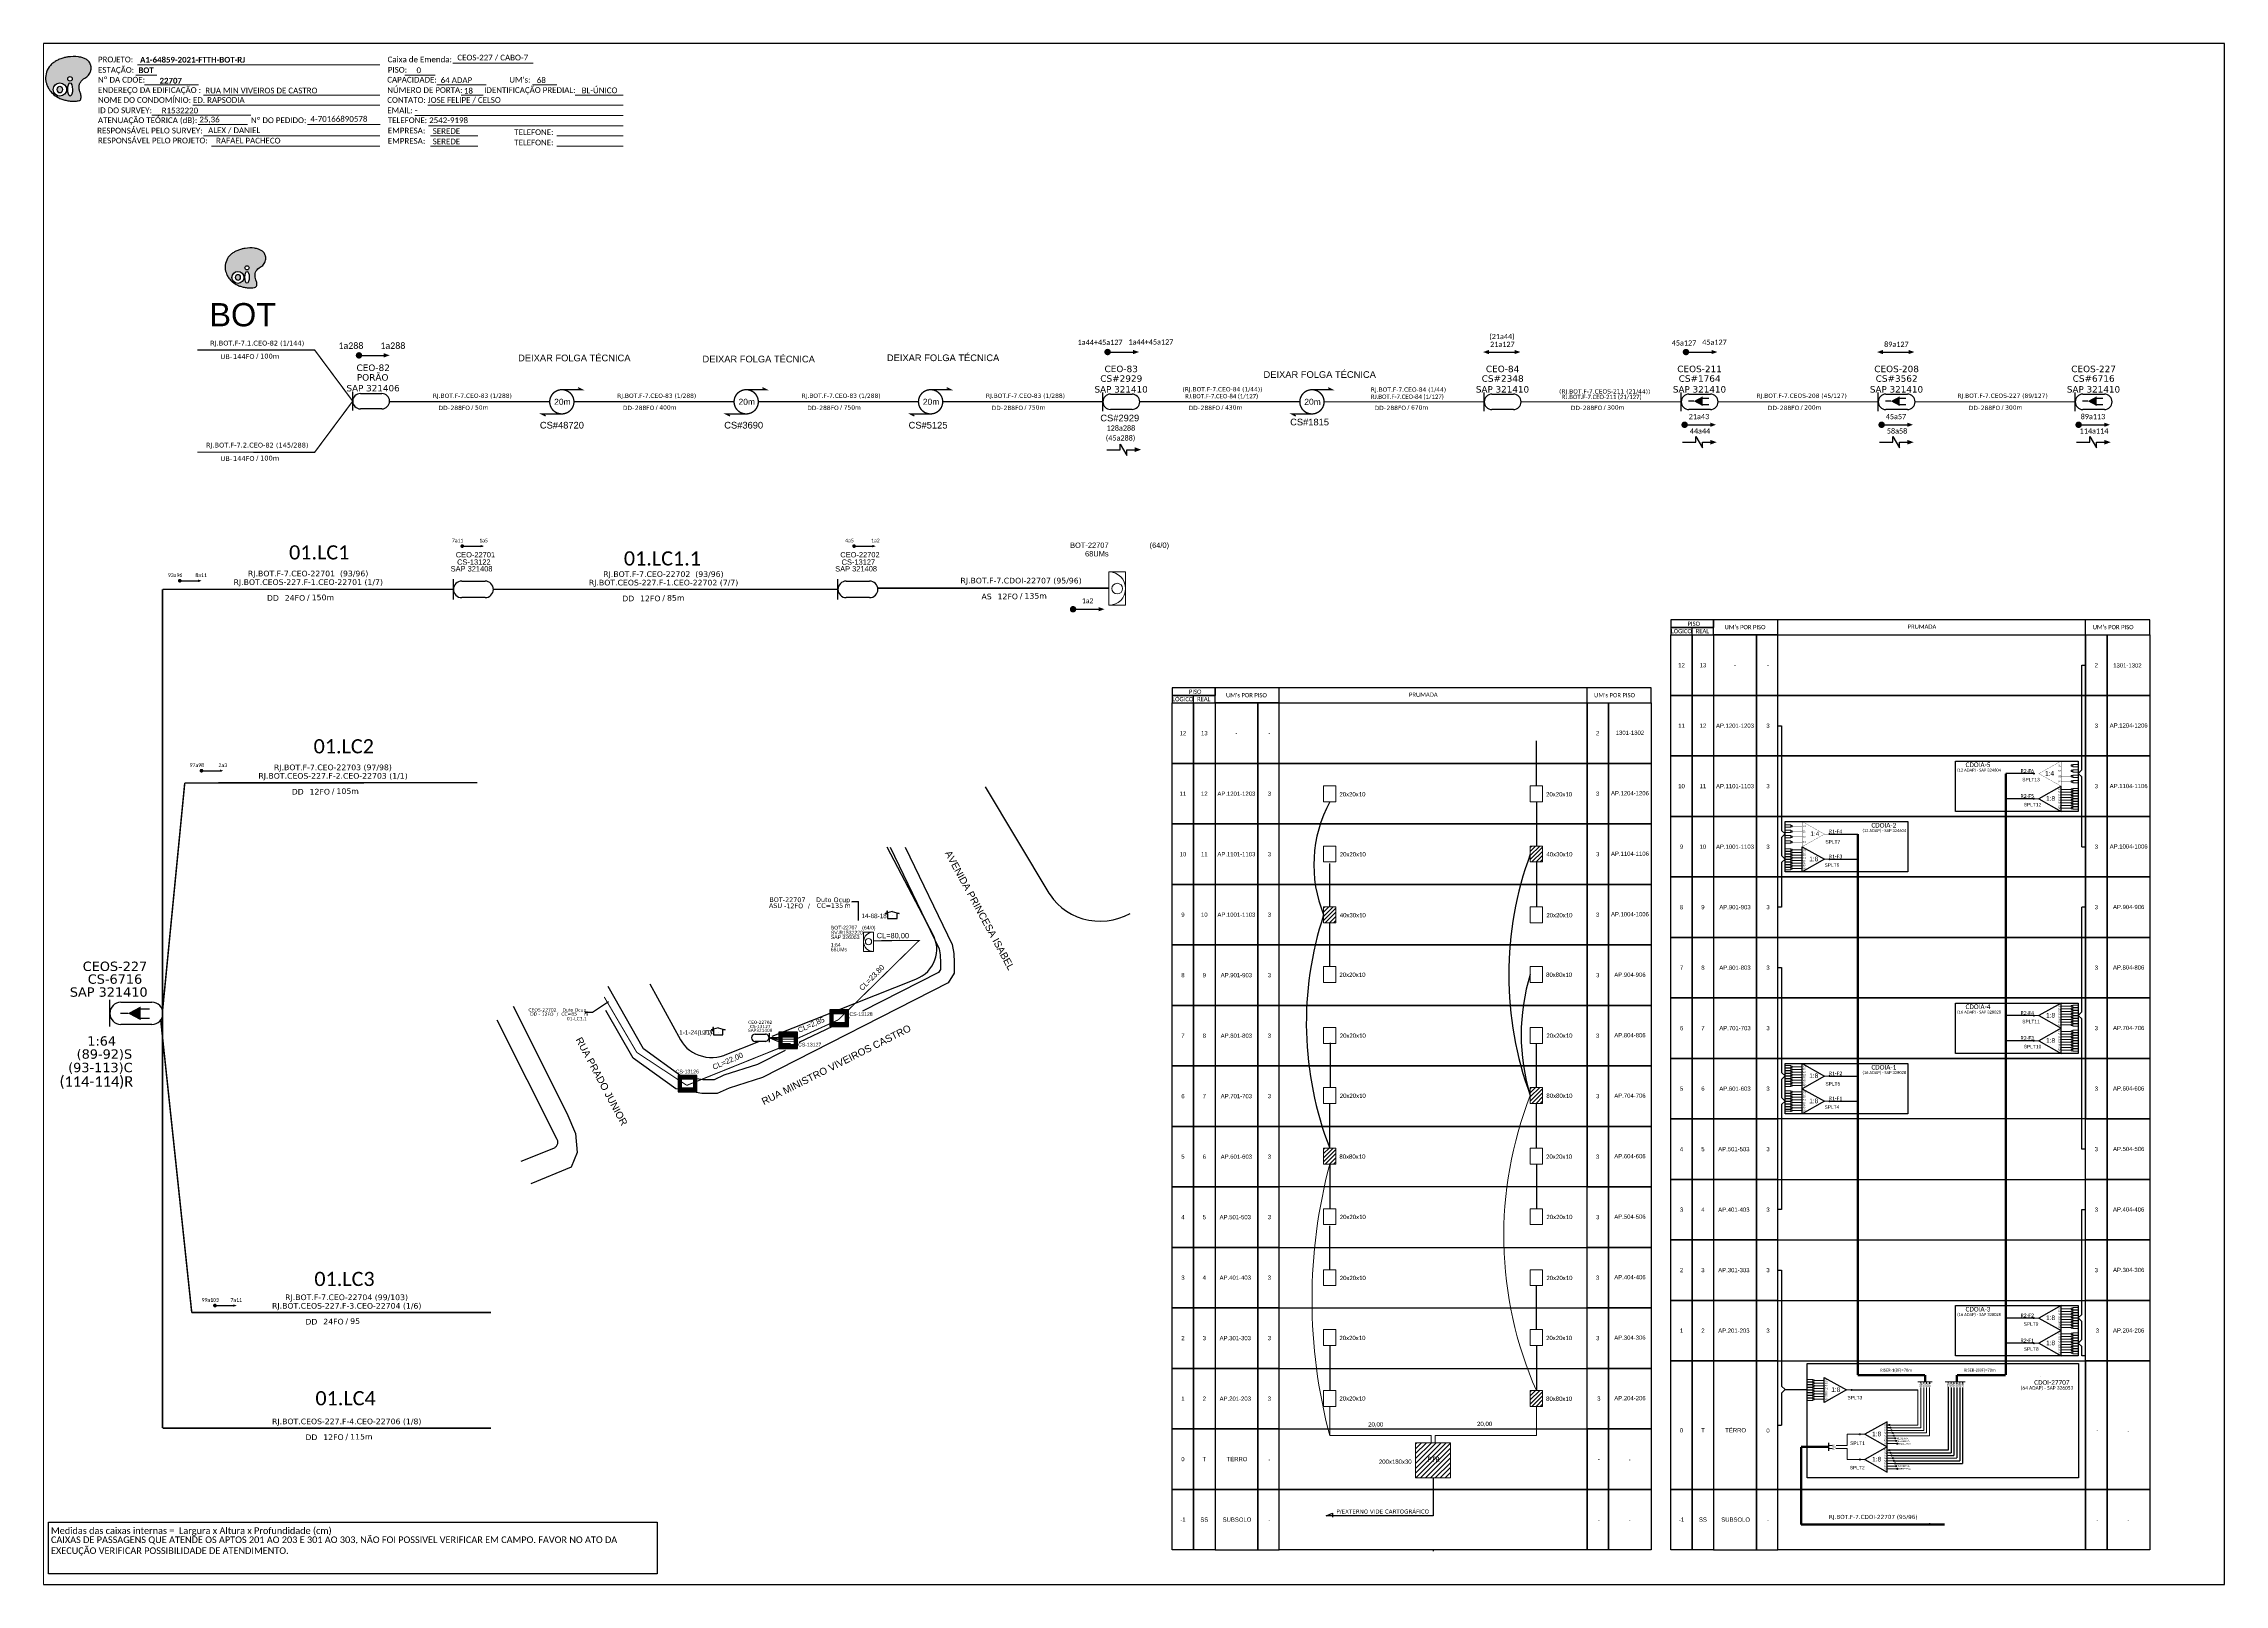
# Paper-space layout 'CDOI-22707' of a CAD drawing. Header units: millimetres. Extents: x -10 to 301, y -8 to 212.
# The model-space entities are those that its viewports show. They can reach past a viewport. Long polylines and large blocks are cut down to what shows.
import ezdxf
from ezdxf.enums import TextEntityAlignment as Align

# ---------------------------------------------------------------- set-up
doc = ezdxf.new("R2010")
doc.units = ezdxf.units.MM
doc.header["$PDMODE"] = 33
doc.header["$PDSIZE"] = 1e-05
doc.linetypes.add('DASHED', pattern=[0.75, 0.5, -0.25])
for name, color, linetype in [('10.0-Cartográfico', 252, 'Continuous'), ('10.1-Caixas Subterrâneas', 5, 'Continuous'), ('10.3-Nome das Ruas', 2, 'Continuous'), ('20.4-CEO', 1, 'Continuous'), ('20.4-CEOS', 1, 'Continuous'), ('20.5-CABO AÉREO', 1, 'Continuous'), ('20.5-CEO', 1, 'Continuous'), ('AS BUILT', 10, 'Continuous'), ('CAP a instalar', 1, 'Continuous'), ('CEO', 1, 'Continuous'), ('label_cabos', 7, 'Continuous'), ('Metragem', 92, 'Continuous'), ('SETA', 7, 'Continuous'), ('Surveys Casinhas', 7, 'Continuous'), ('Surveys legendas', 7, 'Continuous')]:
    doc.layers.add(name, color=color, linetype=linetype)
for name, color, linetype, lineweight in [("20.0-LEGENDA DOS CDO'S", 1, 'Continuous', 0), ('20.1-CDO_INTERIOR', 1, 'Continuous', 0), ('20.2-CDO_POSTE', 1, 'Continuous', 5), ('40.1-ETIQUETAS', 1, 'Continuous', 20)]:
    doc.layers.add(name, color=color, linetype=linetype, lineweight=lineweight)
doc.styles.add('ARIAL', font='arial.ttf')
doc.styles.add('DIGICADE', font='arial.ttf')
doc.styles.add('siredit', font='verdana.ttf')
doc.styles.get("Standard").update_dxf_attribs({"font": 'arial.ttf'})
doc.styles.add('WMF-Calibri0', font='calibri.ttf')
doc.styles.add('WMF-Calibri1', font='calibrib.ttf')
doc.linetypes.add('FENCELINE1', pattern='A,0.25,-0.1,[133,ltypeshp.shx,S=0.1,R=0,X=-0.1,Y=0],-0.1,1', length=1.45)
doc.dimstyles.new('CC', dxfattribs={"dimtxt": 1, "dimasz": 2, "dimexe": 0.18, "dimexo": 0.0625, "dimgap": 0.09, "dimtad": 0, "dimdec": 0, "dimrnd": 1, "dimzin": 0, "dimdsep": 46, "dimtxsty": 'siredit', "dimblk": 'NONE', "dimcen": 0, "dimse1": 1, "dimse2": 1, "dimsd1": 1, "dimsd2": 1, "dimclrt": 7, "dimadec": 0, "dimazin": 0, "dimtfac": 1, "dimtdec": 0, "dimtofl": 0, "dimtmove": 0, "dimatfit": 3, "dimfxl": 0, "dimtolj": 1, "dimtzin": 0, "dimarcsym": 0})

# ---------------------------------------------------------------- blocks, each defined once
blk = doc.blocks.new('ETIQUETA_RS5F')
at = {"layer": '40.1-ETIQUETAS', "color": 0, "style": 'siredit'}
blk.add_text('/', height=1.5, dxfattribs=at).set_placement((1.55, -1.95), align=Align.MIDDLE_RIGHT)
for tag, p in [('ETIQUETA_R_SECUNDARIA', (1.18, 2.1)), ('ETIQUETA_R_PRIMARIA', (1.18, 4.1)), ('F_ATIVAS/F_MORTAS', (1.11, -4.24))]:
    blk.add_attdef(tag, text='', height=1.5, dxfattribs=at).set_placement(p, align=Align.MIDDLE_CENTER)
for tag, p in [('TIPO_CABO', (-6.62, -2.12)), ('CAP_CABO', (0.37, -2.09))]:
    blk.add_attdef(tag, text='', height=1.5, dxfattribs=at).set_placement(p, align=Align.MIDDLE_RIGHT)
blk.add_attdef('METROS', text='', height=1.5, dxfattribs=at).set_placement((2.11, -1.95), align=Align.MIDDLE_LEFT)
for tag, p in [('FUSÃO_1', (0.82, -8.39)), ('FUSÃO_2', (0.82, -10.6)), ('FUSÃO_3', (0.82, -12.93)), ('FUSÃO_4', (0.82, -15.14)), ('FUSÃO_5', (0.82, -17.16))]:
    blk.add_attdef(tag, text='', height=1.5, dxfattribs=at).set_placement(p, align=Align.CENTER)
blk = doc.blocks.new('CDOE-TEXTO PADRÃO')
at = {"layer": "20.0-LEGENDA DOS CDO'S", "color": 0, "style": 'ARIAL'}
for tag, p in [('CDO_N', (0.49, 7.39)), ('SAP', (0.51, 1.67)), ('CORDOALHA', (0.5, 4.33)), ('SPLITER_1', (0.59, -0.91)), ('(XX-XX_F)S', (0.54, -8.29)), ('SPLITER_2', (0.6, -3.55)), ('(XX-XX_L)S', (0.55, -10.83)), ('UMS', (0.55, -13.15))]:
    blk.add_attdef(tag, p, '', height=1.7, rotation=0.11799, dxfattribs=at)
blk.add_attdef('FIBRAS_UTILIZADAS', text='', height=1.7, rotation=0.11799, dxfattribs=at).set_placement((19.77, 7.43), align=Align.CENTER)
blk = doc.blocks.new('CDOI_INT')
at = {"layer": '20.1-CDO_INTERIOR', "color": 0, "lineweight": 18}
blk.add_lwpolyline([(4.25, -4.25), (4.25, 4.25), (0, 4.25), (0, -4.25)], close=True, dxfattribs=at)
blk.add_circle((2.12, 0), 1.36, dxfattribs=at)
blk.add_arc((0, 0), 4.25, 270, 90, dxfattribs=at)
at = {"layer": "20.0-LEGENDA DOS CDO'S", "color": 0, "style": 'ARIAL'}
for tag, p in [('CDO_N', (-0.08, 10.38)), ('SPLITER_1', (21.18, 10.38)), ('SAP', (-0.08, 6.23)), ('SURVEY', (-0.08, 8.2)), ('SPLITER_2', (21.19, 8.68)), ('1:XX', (5.94, -2.22)), ('UMS', (5.94, -4.24))]:
    blk.add_attdef(tag, p, '', height=1.36, dxfattribs=at)
blk.add_attdef('FIBRAS_UTILIZADAS', text='', height=1.36, dxfattribs=at).set_placement((15.34, 10.38), align=Align.CENTER)
blk = doc.blocks.new('OI')
h = blk.add_hatch(color=40)
edge = h.paths.add_edge_path()
edge.add_spline(control_points=[(4.35, -0.67), (3.92, -0.99), (3.26, -1.5), (2.81, -2.59), (2.9, -3.5), (3.06, -4.27), (3.31, -4.85), (3.37, -5.39), (3.4, -5.88), (3.2, -6.4), (2.54, -6.61), (1.65, -6.63), (0.55, -6.67), (-0.56, -6.42), (-1.61, -6.14), (-2.77, -5.61), (-3.92, -4.77), (-4.89, -3.7), (-5.34, -2.65), (-5.6, -1.94), (-5.85, -0.96), (-5.71, 0.47), (-5.1, 2.02), (-4.14, 3.02), (-3.3, 3.61), (-2.37, 4.16), (-1.36, 4.44), (-0.56, 4.7), (0.79, 4.85), (2.24, 4.97), (3.79, 4.57), (4.67, 4.21), (5.44, 3.65), (5.76, 2.99), (6.03, 2.21), (6.01, 1.46), (5.72, 0.64), (5.31, 0.08), (4.88, -0.38), (4.51, -0.55), (4.35, -0.67)], knot_values=[0, 0, 0, 0, 1.60434, 2.417191, 3.427595, 4.282808, 4.776746, 5.304182, 5.888771, 6.258406, 6.858137, 7.79129, 8.986195, 10.124242, 11.187857, 12.242908, 13.953784, 15.414161, 16.515391, 17.349188, 17.675853, 19.552021, 21.515531, 22.568638, 23.63245, 24.621084, 25.782718, 26.745347, 27.142653, 29.870543, 31.004649, 31.921532, 32.709589, 33.801391, 34.042471, 35.192333, 35.971461, 36.628871, 37.254359, 37.836911, 37.836911, 37.836911, 37.836911], degree=3, periodic=0)
h.paths.add_polyline_path([(1.13, -0.87, -1), (-0.04, -0.87, -1)], flags=16)
edge = h.paths.add_edge_path(flags=16)
edge.add_ellipse((0.56, -3.59), major_axis=(-0.02, 1.71), ratio=0.361305, start_angle=0, end_angle=360)
h.paths.add_polyline_path([(-0.36, -3.62, -1), (-3.8, -3.62, -1)], flags=16)
edge = h.paths.add_edge_path(flags=0)
edge.add_ellipse((-2.08, -3.62), major_axis=(0, 0.885), ratio=0.758294, start_angle=0, end_angle=360)
at = {"color": 40}
for centre, radius in [((-2.08, -3.62), 1.72), ((0.54, -0.87), 0.587)]:
    blk.add_circle(centre, radius, dxfattribs=at)
blk.add_ellipse((-2.08, -3.62), major_axis=(0, 0.885), ratio=0.758294, start_param=-3.14159265358979, end_param=3.14159265358979, dxfattribs=at)
blk.add_ellipse((0.56, -3.59), major_axis=(-0.02, 1.71), ratio=0.361305, dxfattribs=at)
at = {"color": 40, "start_tangent": (-0.800898, -0.598801), "end_tangent": (-0.800898, -0.598801)}
blk.add_spline([(4.35, -0.67), (3.2, -1.78), (2.9, -2.54), (2.92, -3.55), (3.12, -4.38), (3.28, -4.85), (3.37, -5.37), (3.35, -5.95), (3.2, -6.29), (2.66, -6.55), (1.73, -6.63), (0.54, -6.62), (-0.58, -6.41), (-1.6, -6.11), (-2.56, -5.67), (-3.95, -4.67), (-4.89, -3.56), (-5.37, -2.56), (-5.64, -1.78), (-5.72, -1.46), (-5.63, 0.42), (-4.84, 2.22), (-4.13, 2.99), (-3.27, 3.62), (-2.4, 4.09), (-1.3, 4.47), (-0.37, 4.72), (0.02, 4.77), (2.75, 4.8), (3.85, 4.53), (4.69, 4.16), (5.31, 3.68), (5.85, 2.73), (5.93, 2.5), (5.94, 1.35), (5.67, 0.62), (5.29, 0.08), (4.84, -0.36), (4.35, -0.67)], degree=3, dxfattribs=at)
blk = doc.blocks.new('CEOS_RP_CT_DRT')
at = {"layer": '20.4-CEOS', "color": 0}
for p, q in [((-4.54, 1.19), (-1.19, 1.19)), ((-1.19, -1.19), (-4.54, -1.19))]:
    blk.add_line(p, q, dxfattribs=at)
for points in [[(-5.73, -1.43), (-5.73, 1.44)], [(-3.79, 0), (-4.59, 0)], [(-2.47, 0.48), (-1.45, 0.48)], [(-2.47, -0.52), (-1.45, -0.52)]]:
    blk.add_lwpolyline(points, dxfattribs=at)
blk.add_lwpolyline([(-3.79, 0, 0, 1.47, 0), (-2.41, 0, 1.47, 1.47, 0)], format="xyseb", dxfattribs=at)
for centre, start, end in [((-4.54, 0), 90, 270), ((-1.19, 0), 270, 90)]:
    blk.add_arc(centre, 1.19, start, end, dxfattribs=at)
at = {"layer": '20.4-CEOS', "color": 7, "style": 'siredit'}
for tag, p in [('Nº_DA_CEOS', (-2.86, 5.6)), ('LOCAL', (-2.86, 4.24)), ('SAP', (-2.86, 2.78)), ('RACIO_SPLITAGEM', (-2.86, -1.88)), ('FIBRAS_SPLITTER', (-2.86, -3.58)), ('RESERVA_FINAIS', (-2.86, -6.39)), ('FIBRAS_TOP_C', (-2.86, -5.08))]:
    blk.add_attdef(tag, text='', height=1.01, dxfattribs=at).set_placement(p, align=Align.TOP_CENTER)
blk = doc.blocks.new('SURVEY_SURVEY')
at = {"layer": 'Surveys Casinhas'}
for p, q in [((0, 0.000019), (-0.0000189, 0.0000135)), ((-0.0000189, 0.0000135), (-0.0000129, 0.0000135)), ((-0.0000129, 0), (-0.0000129, 0.0000135)), ((0.0000129, 0), (-0.0000129, 0)), ((0, 0.000019), (0.0000189, 0.0000135)), ((0.0000126, 0.0000198), (0.0000146, 0.0000198)), ((0.0000126, 0.0000154), (0.0000126, 0.0000198)), ((0.0000189, 0.0000135), (0.0000129, 0.0000135)), ((0.0000129, 0.0000135), (0.0000129, 0)), ((0.0000146, 0.0000198), (0.0000146, 0.0000148))]:
    blk.add_line(p, q, dxfattribs=at)
blk.add_point((0, 0.0000067), dxfattribs=at)
blk = doc.blocks.new('Inst CDOI-64')
at = {"layer": '20.1-CDO_INTERIOR', "color": 1, "lineweight": 18}
blk.add_lwpolyline([(-2.12, -2.13), (-2.12, 2.12), (0, 2.12), (0.01, -2.13)], close=True, dxfattribs=at)
blk.add_circle((-1.06, 0), 0.68, dxfattribs=at)
blk.add_arc((0.01, 0), 2.13, 90.0276, 270.0276, dxfattribs=at)
at = {"layer": "20.0-LEGENDA DOS CDO'S", "style": 'ARIAL'}
for tag, p, rotation in [('SAP', (-9.3, 0.61), 359.9724), ('SURVEY', (-9.3, 1.6), 359.9724), ('FID', (-9.3, 2.69), 0.118), ('1:XX', (-9.31, -1.08), 359.9724), ('UMS', (-9.31, -2.09), 359.9724)]:
    blk.add_attdef(tag, p, '', height=0.8, rotation=rotation, dxfattribs=at)
at = {"layer": "20.0-LEGENDA DOS CDO'S"}
for tag, p, style, flags in [('ID_ATIVIDADE', (-9.3, 3.78), 'ARIAL', 3), ('FATOR', (-1.5, 3.78), 'ARIAL', 1), ('QTDE', (-9.18, -3.66), 'DIGICADE', 3)]:
    blk.add_attdef(tag, p, '', height=0.8, rotation=0.118, dxfattribs=dict(at, style=style, flags=flags))
at = {"layer": "20.0-LEGENDA DOS CDO'S", "style": 'ARIAL'}
blk.add_attdef('FIBRAS_UTILIZADAS', text='', height=0.8, rotation=359.9724, dxfattribs=at).set_placement((-0.99, 2.69), align=Align.CENTER)
blk = doc.blocks.new('*X21')
at = {"color": 0, "linetype": 'Continuous'}
for p, q in [((-1.25, 0.34099), (-0.49099, 1.1)), ((-1.25, 0.517767), (-0.667767, 1.1)), ((-1.25, 0.694544), (-0.844544, 1.1)), ((-1.25, 0.87132), (-1.02132, 1.1)), ((-1.25, 1.048097), (-1.198097, 1.1)), ((-1.25, 0.164214), (-0.8035, 0.610714)), ((-1.25, -0.012563), (-0.8035, 0.433937)), ((-1.25, -0.18934), (-0.8035, 0.25716)), ((-1.25, -0.366117), (-0.8035, 0.080383)), ((-0.789214, 0.625), (-0.314214, 1.1)), ((-0.612437, 0.625), (-0.137437, 1.1)), ((-0.43566, 0.625), (0.03934, 1.1)), ((-0.258883, 0.625), (0.216117, 1.1)), ((-0.082107, 0.625), (0.392893, 1.1)), ((0.09467, 0.625), (0.56967, 1.1)), ((0.271447, 0.625), (0.746447, 1.1)), ((0.448223, 0.625), (0.923223, 1.1)), ((0.625, 0.625), (1.1, 1.1)), ((0.801777, 0.625), (1.25, 1.073223)), ((0.8035, 0.449947), (1.25, 0.896447)), ((0.8035, 0.27317), (1.25, 0.71967)), ((0.8035, 0.096393), (1.25, 0.542893)), ((0.8035, -0.080383), (1.25, 0.366117)), ((0.8035, -0.25716), (1.25, 0.18934)), ((0.8035, -0.433937), (1.25, 0.012563)), ((-1.25, -0.542893), (-0.8035, -0.096393)), ((-1.25, -0.71967), (-0.8035, -0.27317)), ((-1.25, -0.896447), (-0.8035, -0.449947)), ((-1.25, -1.073223), (-0.801777, -0.625)), ((-1.1, -1.1), (-0.625, -0.625)), ((-0.923223, -1.1), (-0.448223, -0.625)), ((-0.746447, -1.1), (-0.271447, -0.625)), ((-0.56967, -1.1), (-0.09467, -0.625)), ((-0.392893, -1.1), (0.082107, -0.625)), ((-0.216117, -1.1), (0.258883, -0.625)), ((-0.03934, -1.1), (0.43566, -0.625)), ((0.137437, -1.1), (0.612437, -0.625)), ((0.314214, -1.1), (0.789214, -0.625)), ((0.49099, -1.1), (1.25, -0.34099)), ((0.667767, -1.1), (1.25, -0.517767)), ((0.8035, -0.610714), (1.25, -0.164214)), ((0.844544, -1.1), (1.25, -0.694544)), ((1.02132, -1.1), (1.25, -0.87132)), ((1.198097, -1.1), (1.25, -1.048097))]:
    blk.add_line(p, q, dxfattribs=at)
blk = doc.blocks.new('MANHOLE_MQ')
at = {"color": 0, "linetype": 'Continuous'}
for p, q in [((0.0000062, 0.0000057), (-0.0000063, 0.0000057)), ((-0.0000063, 0.0000057), (-0.0000063, -0.0000053)), ((-0.000004, 0.0000033), (0.000004, 0.0000033)), ((-0.000004, -0.0000029), (-0.000004, 0.0000033)), ((0.000004, 0.0000033), (0.000004, -0.0000029)), ((0.0000062, -0.0000053), (0.0000062, 0.0000057)), ((-0.0000063, -0.0000053), (0.0000062, -0.0000053)), ((0.000004, -0.0000029), (-0.000004, -0.0000029)), ((0.000004, -0.0000029), (0.000004, -0.0000029))]:
    blk.add_line(p, q, dxfattribs=at)
at = {"color": 0, "linetype": 'Continuous', "xscale": 5e-06, "yscale": 5e-06, "zscale": 1e-05}
blk.add_blockref('*X21', (0, 0.0000002), dxfattribs=at)
blk = doc.blocks.new('Inst CB DT OCUP CFOA-SM-ASU-120-S-12')
at = {"layer": 'label_cabos', "color": 0, "style": 'siredit'}
for tag, flags, p in [('ID_ATIVIDADE', 3, (1.31, 2.67)), ('FATOR', 1, (11.56, 2.55))]:
    blk.add_attdef(tag, text='', height=1, rotation=359.69, dxfattribs=dict(at, flags=flags)).set_placement(p, align=Align.MIDDLE_CENTER)
for tag, p in [('TIPO_CABO', (1.26, 0)), ('DESTINO_CABO', (3.13, 1.26)), ('CABO', (4.69, -0.05)), ('/', (7.71, -0.05)), ('LANCE', (10.91, 0)), ('TIPO_CABO', (13.11, 1.24)), ('UND', (15.96, 0)), ('FID', (13.15, -1.41))]:
    blk.add_attdef(tag, text='', height=1, rotation=359.69, dxfattribs=at).set_placement(p, align=Align.MIDDLE_CENTER)
blk.add_attdef('QTDE', (12.43, -0.47), '', height=1, rotation=359.69, dxfattribs=at)
blk = doc.blocks.new('_None')
blk = doc.blocks.new('Inst CB DT OCUP CFOA-SM-DD-S-12')
at = {"layer": 'label_cabos', "color": 0, "style": 'siredit'}
for tag, flags, p in [('ID_ATIVIDADE', 3, (1.31, 2.67)), ('FATOR', 1, (11.56, 2.55))]:
    blk.add_attdef(tag, text='', height=1, rotation=359.69001, dxfattribs=dict(at, flags=flags)).set_placement(p, align=Align.MIDDLE_CENTER)
for tag, p in [('TIPO_CABO', (1.11, 0)), ('DESTINO_CABO', (3.13, 1.26)), ('CABO', (4.69, -0.05)), ('/', (7.71, -0.05)), ('LANCE', (10.41, 0.02)), ('TIPO_CABO', (13.11, 1.24)), ('UND', (16.46, 0)), ('FID', (13.65, -1.41))]:
    blk.add_attdef(tag, text='', height=1, rotation=359.69001, dxfattribs=at).set_placement(p, align=Align.MIDDLE_CENTER)
blk.add_attdef('QTDE', (11.93, -0.45), '', height=1, rotation=359.69001, dxfattribs=at)
blk = doc.blocks.new('SPLITTER_')
blk.add_point((0, 0))
at = {"style": 'ARIAL', "flags": 4}
blk.add_attdef('SPLT', (0, -3.26), '', height=1.5, dxfattribs=at)
blk = doc.blocks.new('A$C415C251F')
at = {"color": 3}
blk.add_point((0, 0), dxfattribs=at)
blk = doc.blocks.new('LEG_CDO64_DIR')
blk.add_point((0, 0))
at = {"color": 1, "style": 'WMF-Calibri0', "flags": 4}
blk.add_attdef('MODELO', text='', height=1.5, dxfattribs=at).set_placement((-1.52, -5.5), align=Align.CENTER)
blk.add_attdef('CDO', (-2.62, -3.57), '', height=2, dxfattribs=at)
blk = doc.blocks.new('SPLT_1-4_SC-APC PLANEJADO ESQ.')
at = {"color": 30, "linetype": 'DASHED', "ltscale": 2.5, "const_width": 0.1}
blk.add_lwpolyline([(4908.44, -632.4), (4918.11, -637.85), (4908.44, -643.3), (4908.44, -632.4)], dxfattribs=at)
at = {"color": 3, "lineweight": 0}
for points in [[(4903.49, -633.89), (4901.07, -633.89)], [(4903.49, -634.87), (4901.07, -634.87)], [(4903.49, -636.19), (4901.07, -636.19)], [(4903.49, -637.18), (4901.07, -637.18)], [(4903.49, -638.5), (4901.07, -638.5)], [(4903.49, -639.48), (4901.07, -639.48)], [(4903.49, -640.8), (4901.07, -640.8)], [(4903.49, -641.79), (4901.07, -641.79)], [(4903.49, -633.89), (4903.49, -634.87)], [(4903.49, -636.19), (4903.49, -637.18)], [(4903.49, -638.5), (4903.49, -639.48)], [(4903.49, -640.8), (4903.49, -641.79)]]:
    blk.add_lwpolyline(points, dxfattribs=at)
for points in [[(4904.07, -634.09), (4903.49, -634.09), (4903.49, -634.66), (4904.07, -634.66)], [(4904.07, -636.4), (4903.49, -636.4), (4903.49, -636.97), (4904.07, -636.97)], [(4904.07, -638.7), (4903.49, -638.7), (4903.49, -639.28), (4904.07, -639.28)], [(4904.07, -641.01), (4903.49, -641.01), (4903.49, -641.58), (4904.07, -641.58)]]:
    blk.add_lwpolyline(points, close=True, dxfattribs=at)
at = {"color": 30, "linetype": 'DASHED', "lineweight": 0, "ltscale": 2.5, "const_width": 0.1}
for points in [[(4904.07, -634.38), (4908.44, -634.38)], [(4908.44, -636.68), (4904.07, -636.68)], [(4908.44, -638.99), (4904.07, -638.99)], [(4908.44, -641.3), (4904.07, -641.3)], [(4918.11, -637.85), (4920.33, -637.85)]]:
    blk.add_lwpolyline(points, dxfattribs=at)
at = {"color": 30, "style": 'ARIAL'}
for s, height, p in [('S3', 0.75, (4908.63, -639.39)), ('S2', 0.75, (4908.63, -637.04)), ('S4', 0.75, (4908.63, -641.65)), ('S1', 0.75, (4908.77, -634.78)), ('1:4', 2, (4911.98, -638.7))]:
    blk.add_text(s, height=height, dxfattribs=at).set_placement(p)
blk = doc.blocks.new('SPLT_1-4_SC-APC PLANEJADO')
at = {"color": 30, "linetype": 'DASHED', "ltscale": 2.5, "const_width": 0.1}
for points in [[(4918.24, -603.76), (4908.57, -609.21), (4918.24, -614.66), (4918.24, -603.76)], [(4908.57, -609.21), (4906.35, -609.21)], [(4922.62, -605.74), (4918.24, -605.74)], [(4918.24, -608.05), (4922.62, -608.05)], [(4918.24, -610.35), (4922.62, -610.35)], [(4918.24, -612.66), (4922.62, -612.66)]]:
    blk.add_lwpolyline(points, dxfattribs=at)
at = {"color": 3, "lineweight": 0}
for points in [[(4922.62, -605.46), (4923.2, -605.46), (4923.2, -606.03), (4922.62, -606.03)], [(4922.62, -607.76), (4923.2, -607.76), (4923.2, -608.33), (4922.62, -608.33)], [(4922.62, -610.07), (4923.2, -610.07), (4923.2, -610.64), (4922.62, -610.64)], [(4922.62, -612.37), (4923.2, -612.37), (4923.2, -612.95), (4922.62, -612.95)]]:
    blk.add_lwpolyline(points, close=True, dxfattribs=at)
for points in [[(4923.2, -605.25), (4923.2, -606.23)], [(4923.2, -605.25), (4925.61, -605.25)], [(4923.2, -606.23), (4925.61, -606.23)], [(4923.2, -607.55), (4923.2, -608.54)], [(4923.2, -607.55), (4925.61, -607.55)], [(4923.2, -608.54), (4925.61, -608.54)], [(4923.2, -609.86), (4923.2, -610.85)], [(4923.2, -609.86), (4925.61, -609.86)], [(4923.2, -610.85), (4925.61, -610.85)], [(4923.2, -612.17), (4923.2, -613.15)], [(4923.2, -612.17), (4925.61, -612.17)], [(4923.2, -613.15), (4925.61, -613.15)]]:
    blk.add_lwpolyline(points, dxfattribs=at)
at = {"color": 30, "style": 'ARIAL'}
for s, height, p in [('1:4', 2, (4911.26, -610.06)), ('S1', 0.75, (4916.87, -606.14)), ('S2', 0.75, (4916.87, -608.4)), ('S3', 0.75, (4916.87, -610.75)), ('S4', 0.75, (4916.87, -613.01))]:
    blk.add_text(s, height=height, dxfattribs=at).set_placement(p)

msp = doc.modelspace()

# ---------------------------------------------------------------- hatches: boundary and pattern name
h = msp.add_hatch(color=3)
h.dxf.hatch_style = 1
edge = h.paths.add_edge_path()
edge.add_arc((5725269.53, -98729.17), 0.205, 0, 360)
h = msp.add_hatch(color=3)
h.dxf.hatch_style = 1
edge = h.paths.add_edge_path()
edge.add_arc((5725269.53, -98740.07), 0.205, 0, 360)
h = msp.add_hatch(color=3)
h.dxf.hatch_style = 1
edge = h.paths.add_edge_path()
edge.add_arc((5725181.1, -98755.36), 0.205, 0, 360)
h = msp.add_hatch()
h.set_pattern_fill('ANSI31', color=1, scale=10)
h.set_pattern_definition([(45, (5712863.9273, -100543.5262), (-0.88388348, 0.88388348), [])])
h.paths.add_polyline_path([(5725056.75, -98760.53), (5725051.45, -98760.53), (5725051.45, -98767.43), (5725056.75, -98767.43)])
h = msp.add_hatch(color=3)
h.dxf.hatch_style = 1
edge = h.paths.add_edge_path()
edge.add_arc((5725181.1, -98766.26), 0.205, 0, 360)
at = {"lineweight": 0}
h = msp.add_hatch(dxfattribs=at)
h.set_pattern_fill('ANSI31', color=1, scale=10)
h.set_pattern_definition([(45, (5712774.4169, -100569.8998), (-0.88388348, 0.88388348), [])])
h.paths.add_polyline_path([(5724967.24, -98786.91), (5724961.94, -98786.91), (5724961.94, -98793.8), (5724967.24, -98793.8)])
h = msp.add_hatch(color=3)
h.dxf.hatch_style = 1
edge = h.paths.add_edge_path()
edge.add_arc((5725269.53, -98833.95), 0.205, 0, 360)
h = msp.add_hatch(color=3)
h.dxf.hatch_style = 1
edge = h.paths.add_edge_path()
edge.add_arc((5725269.53, -98844.85), 0.205, 0, 360)
h = msp.add_hatch(color=3)
h.dxf.hatch_style = 1
edge = h.paths.add_edge_path()
edge.add_arc((5725181.1, -98860.14), 0.205, 0, 360)
h = msp.add_hatch()
h.set_pattern_fill('ANSI31', color=1, scale=10)
h.set_pattern_definition([(45, (5712863.9273, -100648.0914), (-0.88388348, 0.88388348), [])])
h.paths.add_polyline_path([(5725056.75, -98865.1), (5725051.45, -98865.1), (5725051.45, -98871.99), (5725056.75, -98871.99)])
h = msp.add_hatch(color=3)
h.dxf.hatch_style = 1
edge = h.paths.add_edge_path()
edge.add_arc((5725181.1, -98871.04), 0.205, 0, 360)
h = msp.add_hatch()
h.set_pattern_fill('ANSI31', color=1, scale=10)
h.set_pattern_definition([(45, (5712774.4169, -100674.4083), (-0.88388348, 0.88388348), [])])
h.paths.add_polyline_path([(5724967.24, -98891.41), (5724961.94, -98891.41), (5724961.94, -98898.31), (5724967.24, -98898.31)])
h = msp.add_hatch(color=3)
h.dxf.hatch_style = 1
edge = h.paths.add_edge_path()
edge.add_arc((5725269.53, -98964.92), 0.205, 0, 360)
h = msp.add_hatch(color=3)
h.dxf.hatch_style = 1
edge = h.paths.add_edge_path()
edge.add_arc((5725269.53, -98975.82), 0.205, 0, 360)
h = msp.add_hatch()
h.set_pattern_fill('ANSI31', color=1, scale=10)
h.set_pattern_definition([(45, (5712863.9273, -100779.3101), (-0.88388348, 0.88388348), [])])
h.paths.add_polyline_path([(5725056.75, -98996.32), (5725051.45, -98996.32), (5725051.45, -99003.21), (5725056.75, -99003.21)])
h = msp.add_hatch(color=3)
h.dxf.hatch_style = 1
edge = h.paths.add_edge_path()
edge.add_arc((5725190.65, -98996.06), 0.205, 0, 360)
h = msp.add_hatch(color=3)
h.dxf.hatch_style = 1
edge = h.paths.add_edge_path()
edge.add_arc((5725206.95, -99011.23), 0.242, 0, 360)
h = msp.add_hatch(color=3)
h.dxf.hatch_style = 1
edge = h.paths.add_edge_path()
edge.add_arc((5725207.45, -99012.39), 0.242, 0, 360)
h = msp.add_hatch(color=3)
h.dxf.hatch_style = 1
edge = h.paths.add_edge_path()
edge.add_arc((5725207.95, -99013.54), 0.242, 0, 360)
h = msp.add_hatch()
h.set_pattern_fill('ANSI31', color=1, scale=12, style=0)
h.set_pattern_definition([(45, (5724268.171, -99496.3033), (-1.0606602, 1.0606602), [])])
h.paths.add_polyline_path([(5725016.93, -99019.04), (5725001.76, -99019.04), (5725001.76, -99034.18), (5725016.93, -99034.18)])
h.paths.add_polyline_path([(5725006.48, -99028.09), (5725013, -99028.09), (5725013, -99024.15), (5725006.48, -99024.15)], flags=9)
h = msp.add_hatch(color=3)
h.dxf.hatch_style = 1
edge = h.paths.add_edge_path()
edge.add_arc((5725206.95, -99022.13), 0.242, 0, 360)
h = msp.add_hatch(color=3)
h.dxf.hatch_style = 1
edge = h.paths.add_edge_path()
edge.add_arc((5725207.45, -99023.28), 0.242, 0, 360)
h = msp.add_hatch(color=3)
h.dxf.hatch_style = 1
edge = h.paths.add_edge_path()
edge.add_arc((5725208.45, -99014.69), 0.242, 0, 360)
h = msp.add_hatch(color=3)
h.dxf.hatch_style = 1
edge = h.paths.add_edge_path()
edge.add_arc((5725208.95, -99015.85), 0.242, 0, 360)
h = msp.add_hatch(color=3)
h.dxf.hatch_style = 1
edge = h.paths.add_edge_path()
edge.add_arc((5725209.45, -99017), 0.242, 0, 360)
h = msp.add_hatch(color=3)
h.dxf.hatch_style = 1
edge = h.paths.add_edge_path()
edge.add_arc((5725209.95, -99018.15), 0.242, 0, 360)
h = msp.add_hatch(color=3)
h.dxf.hatch_style = 1
edge = h.paths.add_edge_path()
edge.add_arc((5725210.45, -99019.31), 0.242, 0, 360)
h = msp.add_hatch(color=3)
h.dxf.hatch_style = 1
edge = h.paths.add_edge_path()
edge.add_arc((5725207.95, -99024.44), 0.242, 0, 360)
h = msp.add_hatch(color=3)
h.dxf.hatch_style = 1
edge = h.paths.add_edge_path()
edge.add_arc((5725208.45, -99025.59), 0.242, 0, 360)
h = msp.add_hatch(color=3)
h.dxf.hatch_style = 1
edge = h.paths.add_edge_path()
edge.add_arc((5725208.95, -99026.74), 0.242, 0, 360)
h = msp.add_hatch(color=3)
h.dxf.hatch_style = 1
edge = h.paths.add_edge_path()
edge.add_arc((5725209.45, -99027.9), 0.242, 0, 360)
h = msp.add_hatch(color=3)
h.dxf.hatch_style = 1
edge = h.paths.add_edge_path()
edge.add_arc((5725209.95, -99029.05), 0.242, 0, 360)
h = msp.add_hatch(color=3)
h.dxf.hatch_style = 1
edge = h.paths.add_edge_path()
edge.add_arc((5725210.45, -99030.2), 0.242, 0, 360)
at = {"layer": 'AS BUILT'}
h = msp.add_hatch(color=3, dxfattribs=at)
h.dxf.hatch_style = 1
edge = h.paths.add_edge_path()
edge.add_arc((5725194.18, -99015.27), 0.256, 0, 360)
h = msp.add_hatch(color=3, dxfattribs=at)
h.dxf.hatch_style = 1
edge = h.paths.add_edge_path()
edge.add_arc((5725194.18, -99026.17), 0.256, 0, 360)

# ---------------------------------------------------------------- linework, layer by layer
at = {"color": 3}
for p, q in [((5725290.36, -98727.58), (5725290.36, -98682.21)), ((5725290.36, -98682.21), (5725292.01, -98682.21)), ((5725288.79, -98729.09), (5725290.36, -98727.58)), ((5725290.36, -98730.59), (5725288.79, -98729.09)), ((5725290.36, -98760.8), (5725290.36, -98730.59)), ((5725290.36, -98737.32), (5725290.36, -98737.32)), ((5725290.36, -98760.8), (5725292.01, -98760.8)), ((5725288.79, -98833.87), (5725290.36, -98832.36)), ((5725290.36, -98835.37), (5725288.79, -98833.87)), ((5725290.36, -98842.1), (5725290.36, -98835.37)), ((5725290.36, -98891.77), (5725290.36, -98839.38)), ((5725290.36, -98842.1), (5725290.36, -98842.1)), ((5725290.36, -98963.33), (5725290.36, -98917.97)), ((5725290.36, -98917.97), (5725292.01, -98917.97)), ((5725288.79, -98964.84), (5725290.36, -98963.33)), ((5725290.36, -98966.35), (5725288.79, -98964.84)), ((5725290.36, -98973.07), (5725290.36, -98966.35)), ((5725290.36, -98973.07), (5725290.36, -98973.07))]:
    msp.add_line(p, q, dxfattribs=at)
at = {"color": 1}
for p, q in [((5725171.33, -98984.65), (5725288.87, -98984.65)), ((5725171.33, -99034.12), (5725171.33, -98984.65)), ((5725288.87, -98984.65), (5725288.87, -99034.12)), ((5725288.87, -99034.12), (5725171.33, -99034.12))]:
    msp.add_line(p, q, dxfattribs=at)
at = {"color": 5, "lineweight": 0}
for p, q in [((5725221.86, -98994.94), (5725221.86, -99013.54)), ((5725223.11, -98994.94), (5725223.11, -99014.69)), ((5725221.86, -99013.54), (5725207.95, -99013.54)), ((5725221.86, -99013.54), (5725221.86, -99013.54)), ((5725223.11, -99014.69), (5725208.45, -99014.69)), ((5725223.11, -99014.69), (5725223.11, -99014.69))]:
    msp.add_line(p, q, dxfattribs=at)
at = {"color": 251, "lineweight": 0}
for p, q in [((5725224.35, -98994.94), (5725224.35, -99015.85)), ((5725224.35, -99015.85), (5725208.95, -99015.85))]:
    msp.add_line(p, q, dxfattribs=at)
at = {"color": 6, "lineweight": 0}
msp.add_line((5725237.46, -98992.52), (5725239.79, -98992.52), dxfattribs=at)
at = {"color": 251}
msp.add_line((5725238.71, -98992.52), (5725238.71, -98993.19), dxfattribs=at)
at = {"color": 7}
msp.add_lwpolyline([(5724407.48, -99080.25), (5725352.09, -99080.25), (5725352.09, -98413.07), (5724407.48, -98413.07)], close=True, dxfattribs=at)
at = {"lineweight": 0}
for points in [[(5724447.45, -98426.72), (5724456.51, -98426.72)], [(5724448.17, -98422.18), (5724553.19, -98422.18)], [(5724563.97, -98426.66), (5724577.08, -98426.66)], [(5724584.76, -98421.51), (5724619.51, -98421.51)], [(5724476.8, -98435.43), (5724553.19, -98435.43)], [(5724577.86, -98430.96), (5724599.13, -98430.96)], [(5724454.34, -98443.97), (5724497.26, -98443.97)], [(5724472.09, -98439.74), (5724553.19, -98439.74)], [(5724568.29, -98444.21), (5724658.51, -98444.21)], [(5724573.87, -98439.74), (5724658.51, -98439.74)], [(5724574.21, -98448.69), (5724658.51, -98448.69)]]:
    msp.add_lwpolyline(points, dxfattribs=at)
at = {"color": 7, "lineweight": 0}
for points in [[(5724451.13, -98430.96), (5724474.59, -98430.96)], [(5724588.34, -98435.43), (5724597.95, -98435.43)], [(5724619.25, -98430.96), (5724629.85, -98430.96)], [(5724637.69, -98435.43), (5724658.47, -98435.43)], [(5724474.43, -98448.08), (5724495.87, -98448.08)], [(5724476.8, -98452.99), (5724553.19, -98452.99)], [(5724521.75, -98448.08), (5724553.22, -98448.08)], [(5724575.05, -98452.99), (5724595.51, -98452.99)], [(5724629.8, -98452.99), (5724658.51, -98452.99)], [(5724480.24, -98457.46), (5724553.19, -98457.46)], [(5724575.05, -98457.46), (5724595.51, -98457.46)], [(5724629.8, -98457.46), (5724658.51, -98457.46)], [(5725206.95, -99022.13), (5725206.07, -99022.13)], [(5725206.07, -99023.28), (5725207.45, -99023.28)], [(5725206.07, -99024.44), (5725207.95, -99024.44)], [(5725206.07, -99025.59), (5725208.45, -99025.59)], [(5725206.07, -99026.74), (5725208.95, -99026.74)], [(5725206.07, -99027.9), (5725209.45, -99027.9)], [(5725206.07, -99029.05), (5725209.95, -99029.05)], [(5725206.07, -99030.2), (5725210.45, -99030.2)]]:
    msp.add_lwpolyline(points, dxfattribs=at)
at = {"color": 0}
for points, const_width in [([(5724543.4, -98548.05, 1), (5724544.78, -98548.04, 1)], 1.39), ([(5724867.65, -98546.61, 1), (5724869.04, -98546.61, 1)], 1.39), ([(5725118.18, -98546.62, 1), (5725119.56, -98546.61, 1)], 1.39), ([(5724631.95, -98562.91, 1.000012), (5724631.95, -98573.4, 0.999978)], 0.583), ([(5724711.81, -98562.91, 1.000012), (5724711.81, -98573.4, 0.999978)], 0.583), ([(5724791.68, -98562.91, 1.000012), (5724791.68, -98573.4, 0.999978)], 0.583), ([(5724956.87, -98562.92, 1.000012), (5724956.87, -98573.41, 0.999978)], 0.583), ([(5725117.6, -98578.11, 1), (5725118.99, -98578.1, 1)], 1.39), ([(5725202.93, -98578.11, 1), (5725204.32, -98578.1, 1)], 1.39), ([(5725288.26, -98578.11, 1), (5725289.65, -98578.1, 1)], 1.39), ([(5724588.42, -98630.65, 1), (5724589.22, -98630.65, 1)], 0.799), ([(5724466.06, -98645.65, 1), (5724466.86, -98645.65, 1)], 0.799), ([(5724475.47, -98727.91, 1), (5724476.27, -98727.9, 1)], 0.799), ([(5724481.3, -98959.52, 1), (5724482.1, -98959.52, 1)], 0.799)]:
    msp.add_lwpolyline(points, format="xyb", close=True, dxfattribs=dict(at, const_width=const_width))
for points in [[(5724868.34, -98546.61), (5724879.42, -98546.61)], [(5725033.54, -98546.62), (5725044.61, -98546.62)], [(5725118.87, -98546.62), (5725129.94, -98546.62)], [(5725204.2, -98546.62), (5725215.27, -98546.62)], [(5725118.3, -98578.11), (5725129.37, -98578.11)], [(5725203.63, -98578.11), (5725214.7, -98578.11)], [(5725288.96, -98578.11), (5725300.03, -98578.11)], [(5724873.79, -98588.9), (5724873.79, -98586.45), (5724876.72, -98591.35), (5724876.72, -98588.9)], [(5725123.11, -98585.68), (5725123.11, -98583.23), (5725126.04, -98588.13), (5725126.05, -98585.68)], [(5725208.44, -98585.68), (5725208.44, -98583.23), (5725211.37, -98588.13), (5725211.38, -98585.68)], [(5725293.77, -98585.68), (5725293.77, -98583.23), (5725296.71, -98588.13), (5725296.71, -98585.68)], [(5725158.62, -98669.11), (5725158.62, -98662.54)], [(5724942.65, -98698.57), (5724942.65, -98691.99)], [(5725207.45, -99012.39), (5725206.07, -99012.39)]]:
    msp.add_lwpolyline(points, dxfattribs=at)
at = {"color": 0, "const_width": 0.546}
for points in [[(5724631.95, -98562.91), (5724640.69, -98562.91), (5724638.94, -98562.04)], [(5724711.81, -98562.91), (5724720.55, -98562.91), (5724718.8, -98562.04)], [(5724791.68, -98562.91), (5724800.42, -98562.91), (5724798.67, -98562.04)], [(5724956.87, -98562.92), (5724965.61, -98562.92), (5724963.86, -98562.05)], [(5724631.95, -98573.4), (5724623.21, -98573.4), (5724624.95, -98574.28)], [(5724711.81, -98573.4), (5724703.07, -98573.4), (5724704.82, -98574.28)], [(5724791.68, -98573.4), (5724782.93, -98573.4), (5724784.68, -98574.28)], [(5724956.87, -98573.41), (5724948.13, -98573.41), (5724949.88, -98574.29)]]:
    msp.add_lwpolyline(points, dxfattribs=at)
at = {"color": 5, "const_width": 0.799}
msp.add_lwpolyline([(5724758.14, -98630.65, 1), (5724758.94, -98630.65, 1)], format="xyb", close=True, dxfattribs=at)
at = {"const_width": 1.4}
msp.add_lwpolyline([(5724852.7, -98657.99, 1), (5724854.09, -98657.99, 1)], format="xyb", close=True, dxfattribs=at)
msp.add_lwpolyline([(5724852.7, -98657.99, 1), (5724854.09, -98657.99, 1)], format="xyb", close=True, dxfattribs=at)
for points in [[(5725112.33, -98665.83), (5725130.85, -98665.83), (5725130.85, -98662.54), (5725112.33, -98662.54)], [(5725112.33, -98669.11), (5725130.85, -98669.11), (5725130.85, -98665.83), (5725112.33, -98665.83)], [(5724896.36, -98695.28), (5724914.88, -98695.28), (5724914.88, -98691.99), (5724896.36, -98691.99)], [(5724896.36, -98698.57), (5724914.88, -98698.57), (5724914.88, -98695.28), (5724896.36, -98695.28)]]:
    msp.add_lwpolyline(points, close=True)
for points in [[(5725130.85, -98669.11), (5725319.79, -98669.11), (5725319.79, -98662.54), (5725130.85, -98662.54), (5725130.85, -98662.54), (5725130.85, -98665.83)], [(5725292, -98669.11), (5725292, -98662.54)], [(5725121.59, -98669.11), (5725121.59, -98665.83)], [(5724914.88, -98698.57), (5725103.81, -98698.57), (5725103.81, -98691.99), (5724914.88, -98691.99), (5724914.88, -98691.99), (5724914.88, -98695.28)], [(5725076.03, -98698.57), (5725076.03, -98691.99)], [(5724905.62, -98698.57), (5724905.62, -98695.28)], [(5724757.68, -98784.56), (5724760.49, -98784.59), (5724760.49, -98784.59)], [(5724645.3, -98832.59), (5724641.99, -98832.57), (5724642.47, -98832.57)], [(5725158.62, -98904.87), (5725292.01, -98904.87)], [(5724942.65, -98934.32), (5725076.04, -98934.32)], [(5725158.62, -98931.06), (5725292.01, -98931.06)], [(5725158.62, -98957.26), (5725292.01, -98957.26)], [(5724942.65, -98960.52), (5725076.04, -98960.52)], [(5724942.65, -98986.71), (5725076.04, -98986.71)]]:
    msp.add_lwpolyline(points)
at = {"color": 0}
for points in [[(5725112.33, -98669.11), (5725121.59, -98669.11), (5725121.59, -98695.31), (5725112.33, -98695.31)], [(5725121.59, -98669.11), (5725130.85, -98669.11), (5725130.85, -98695.31), (5725121.59, -98695.31)], [(5725149.37, -98669.11), (5725130.85, -98669.11), (5725130.85, -98695.31), (5725149.37, -98695.31)], [(5725158.62, -98669.11), (5725149.37, -98669.11), (5725149.37, -98695.31), (5725158.62, -98695.31)], [(5725158.62, -98669.11), (5725292.01, -98669.11), (5725292.01, -98695.31), (5725158.62, -98695.31)], [(5725292.01, -98669.11), (5725301.27, -98669.11), (5725301.27, -98695.31), (5725292.01, -98695.31)], [(5725301.27, -98669.11), (5725319.79, -98669.11), (5725319.79, -98695.31), (5725301.27, -98695.31)], [(5724896.36, -98698.57), (5724905.62, -98698.57), (5724905.62, -98724.76), (5724896.36, -98724.76)], [(5724905.62, -98698.57), (5724914.88, -98698.57), (5724914.88, -98724.76), (5724905.62, -98724.76)], [(5724933.39, -98698.57), (5724914.88, -98698.57), (5724914.88, -98724.76), (5724933.39, -98724.76)], [(5724942.65, -98698.57), (5724933.39, -98698.57), (5724933.39, -98724.76), (5724942.65, -98724.76)], [(5724942.65, -98698.57), (5725076.04, -98698.57), (5725076.04, -98724.76), (5724942.65, -98724.76)], [(5725076.04, -98698.57), (5725085.3, -98698.57), (5725085.3, -98724.76), (5725076.04, -98724.76)], [(5725085.3, -98698.57), (5725103.81, -98698.57), (5725103.81, -98724.76), (5725085.3, -98724.76)], [(5725112.33, -98695.31), (5725121.59, -98695.31), (5725121.59, -98721.5), (5725112.33, -98721.5)], [(5725121.59, -98695.31), (5725130.85, -98695.31), (5725130.85, -98721.5), (5725121.59, -98721.5)], [(5725149.37, -98695.31), (5725130.85, -98695.31), (5725130.85, -98721.5), (5725149.37, -98721.5)], [(5725158.62, -98695.31), (5725149.37, -98695.31), (5725149.37, -98721.5), (5725158.62, -98721.5)], [(5725158.62, -98695.31), (5725292.01, -98695.31), (5725292.01, -98721.5), (5725158.62, -98721.5)], [(5725292.01, -98695.31), (5725301.27, -98695.31), (5725301.27, -98721.5), (5725292.01, -98721.5)], [(5725301.27, -98695.31), (5725319.79, -98695.31), (5725319.79, -98721.5), (5725301.27, -98721.5)], [(5724896.36, -98724.76), (5724905.62, -98724.76), (5724905.62, -98750.96), (5724896.36, -98750.96)], [(5724905.62, -98724.76), (5724914.88, -98724.76), (5724914.88, -98750.96), (5724905.62, -98750.96)], [(5724933.39, -98724.76), (5724914.88, -98724.76), (5724914.88, -98750.96), (5724933.39, -98750.96)], [(5724942.65, -98724.76), (5724933.39, -98724.76), (5724933.39, -98750.96), (5724942.65, -98750.96)], [(5724942.65, -98724.76), (5725076.04, -98724.76), (5725076.04, -98750.96), (5724942.65, -98750.96)], [(5725076.04, -98724.76), (5725085.3, -98724.76), (5725085.3, -98750.96), (5725076.04, -98750.96)], [(5725085.3, -98724.76), (5725103.81, -98724.76), (5725103.81, -98750.96), (5725085.3, -98750.96)], [(5725112.33, -98721.5), (5725121.59, -98721.5), (5725121.59, -98747.7), (5725112.33, -98747.7)], [(5725121.59, -98721.5), (5725130.85, -98721.5), (5725130.85, -98747.7), (5725121.59, -98747.7)], [(5725149.37, -98721.5), (5725130.85, -98721.5), (5725130.85, -98747.7), (5725149.37, -98747.7)], [(5725158.62, -98721.5), (5725149.37, -98721.5), (5725149.37, -98747.7), (5725158.62, -98747.7)], [(5725158.62, -98721.5), (5725292.01, -98721.5), (5725292.01, -98747.7), (5725158.62, -98747.7)], [(5725292.01, -98721.5), (5725301.27, -98721.5), (5725301.27, -98747.7), (5725292.01, -98747.7)], [(5725301.27, -98721.5), (5725319.79, -98721.5), (5725319.79, -98747.7), (5725301.27, -98747.7)], [(5725112.33, -98747.7), (5725121.59, -98747.7), (5725121.59, -98773.89), (5725112.33, -98773.89)], [(5725121.59, -98747.7), (5725130.85, -98747.7), (5725130.85, -98773.89), (5725121.59, -98773.89)], [(5725149.37, -98747.7), (5725130.85, -98747.7), (5725130.85, -98773.89), (5725149.37, -98773.89)], [(5725158.62, -98747.7), (5725149.37, -98747.7), (5725149.37, -98773.89), (5725158.62, -98773.89)], [(5725158.62, -98747.7), (5725292.01, -98747.7), (5725292.01, -98773.89), (5725158.62, -98773.89)], [(5725292.01, -98747.7), (5725301.27, -98747.7), (5725301.27, -98773.89), (5725292.01, -98773.89)], [(5725301.27, -98747.7), (5725319.79, -98747.7), (5725319.79, -98773.89), (5725301.27, -98773.89)], [(5724896.36, -98750.96), (5724905.62, -98750.96), (5724905.62, -98777.15), (5724896.36, -98777.15)], [(5724905.62, -98750.96), (5724914.88, -98750.96), (5724914.88, -98777.15), (5724905.62, -98777.15)], [(5724933.39, -98750.96), (5724914.88, -98750.96), (5724914.88, -98777.15), (5724933.39, -98777.15)], [(5724942.65, -98750.96), (5724933.39, -98750.96), (5724933.39, -98777.15), (5724942.65, -98777.15)], [(5724942.65, -98750.96), (5725076.04, -98750.96), (5725076.04, -98777.15), (5724942.65, -98777.15)], [(5725076.04, -98750.96), (5725085.3, -98750.96), (5725085.3, -98777.15), (5725076.04, -98777.15)], [(5725085.3, -98750.96), (5725103.81, -98750.96), (5725103.81, -98777.15), (5725085.3, -98777.15)], [(5724896.36, -98777.15), (5724905.62, -98777.15), (5724905.62, -98803.35), (5724896.36, -98803.35)], [(5724905.62, -98777.15), (5724914.88, -98777.15), (5724914.88, -98803.35), (5724905.62, -98803.35)], [(5724933.39, -98777.15), (5724914.88, -98777.15), (5724914.88, -98803.35), (5724933.39, -98803.35)], [(5724942.65, -98777.15), (5724933.39, -98777.15), (5724933.39, -98803.35), (5724942.65, -98803.35)], [(5724942.65, -98777.15), (5725076.04, -98777.15), (5725076.04, -98803.35), (5724942.65, -98803.35)], [(5725076.04, -98777.15), (5725085.3, -98777.15), (5725085.3, -98803.35), (5725076.04, -98803.35)], [(5725085.3, -98777.15), (5725103.81, -98777.15), (5725103.81, -98803.35), (5725085.3, -98803.35)], [(5725112.33, -98773.89), (5725121.59, -98773.89), (5725121.59, -98800.09), (5725112.33, -98800.09)], [(5725121.59, -98773.89), (5725130.85, -98773.89), (5725130.85, -98800.09), (5725121.59, -98800.09)], [(5725149.37, -98773.89), (5725130.85, -98773.89), (5725130.85, -98800.09), (5725149.37, -98800.09)], [(5725158.62, -98773.89), (5725149.37, -98773.89), (5725149.37, -98800.09), (5725158.62, -98800.09)], [(5725158.62, -98773.89), (5725292.01, -98773.89), (5725292.01, -98800.09), (5725158.62, -98800.09)], [(5725292.01, -98773.89), (5725301.27, -98773.89), (5725301.27, -98800.09), (5725292.01, -98800.09)], [(5725301.27, -98773.89), (5725319.79, -98773.89), (5725319.79, -98800.09), (5725301.27, -98800.09)], [(5724896.36, -98803.35), (5724905.62, -98803.35), (5724905.62, -98829.54), (5724896.36, -98829.54)], [(5724905.62, -98803.35), (5724914.88, -98803.35), (5724914.88, -98829.54), (5724905.62, -98829.54)], [(5724933.39, -98803.35), (5724914.88, -98803.35), (5724914.88, -98829.54), (5724933.39, -98829.54)], [(5724942.65, -98803.35), (5724933.39, -98803.35), (5724933.39, -98829.54), (5724942.65, -98829.54)], [(5724942.65, -98803.35), (5725076.04, -98803.35), (5725076.04, -98829.54), (5724942.65, -98829.54)], [(5725076.04, -98803.35), (5725085.3, -98803.35), (5725085.3, -98829.54), (5725076.04, -98829.54)], [(5725085.3, -98803.35), (5725103.81, -98803.35), (5725103.81, -98829.54), (5725085.3, -98829.54)], [(5725112.33, -98800.09), (5725121.59, -98800.09), (5725121.59, -98826.28), (5725112.33, -98826.28)], [(5725121.59, -98800.09), (5725130.85, -98800.09), (5725130.85, -98826.28), (5725121.59, -98826.28)], [(5725149.37, -98800.09), (5725130.85, -98800.09), (5725130.85, -98826.28), (5725149.37, -98826.28)], [(5725158.62, -98800.09), (5725149.37, -98800.09), (5725149.37, -98826.28), (5725158.62, -98826.28)], [(5725158.62, -98800.09), (5725292.01, -98800.09), (5725292.01, -98826.28), (5725158.62, -98826.28)], [(5725292.01, -98800.09), (5725301.27, -98800.09), (5725301.27, -98826.28), (5725292.01, -98826.28)], [(5725301.27, -98800.09), (5725319.79, -98800.09), (5725319.79, -98826.28), (5725301.27, -98826.28)], [(5724896.36, -98829.54), (5724905.62, -98829.54), (5724905.62, -98855.74), (5724896.36, -98855.74)], [(5724905.62, -98829.54), (5724914.88, -98829.54), (5724914.88, -98855.74), (5724905.62, -98855.74)], [(5724933.39, -98829.54), (5724914.88, -98829.54), (5724914.88, -98855.74), (5724933.39, -98855.74)], [(5724942.65, -98829.54), (5724933.39, -98829.54), (5724933.39, -98855.74), (5724942.65, -98855.74)], [(5724942.65, -98829.54), (5725076.04, -98829.54), (5725076.04, -98855.74), (5724942.65, -98855.74)], [(5725076.04, -98829.54), (5725085.3, -98829.54), (5725085.3, -98855.74), (5725076.04, -98855.74)], [(5725085.3, -98829.54), (5725103.81, -98829.54), (5725103.81, -98855.74), (5725085.3, -98855.74)], [(5725112.33, -98826.28), (5725121.59, -98826.28), (5725121.59, -98852.48), (5725112.33, -98852.48)], [(5725121.59, -98826.28), (5725130.85, -98826.28), (5725130.85, -98852.48), (5725121.59, -98852.48)], [(5725149.37, -98826.28), (5725130.85, -98826.28), (5725130.85, -98852.48), (5725149.37, -98852.48)], [(5725158.62, -98826.28), (5725149.37, -98826.28), (5725149.37, -98852.48), (5725158.62, -98852.48)], [(5725158.62, -98826.28), (5725292.01, -98826.28), (5725292.01, -98852.48), (5725158.62, -98852.48)], [(5725292.01, -98826.28), (5725301.27, -98826.28), (5725301.27, -98852.48), (5725292.01, -98852.48)], [(5725301.27, -98826.28), (5725319.79, -98826.28), (5725319.79, -98852.48), (5725301.27, -98852.48)], [(5725112.33, -98852.48), (5725121.59, -98852.48), (5725121.59, -98878.67), (5725112.33, -98878.67)], [(5725121.59, -98852.48), (5725130.85, -98852.48), (5725130.85, -98878.67), (5725121.59, -98878.67)], [(5725149.37, -98852.48), (5725130.85, -98852.48), (5725130.85, -98878.67), (5725149.37, -98878.67)], [(5725158.62, -98852.48), (5725149.37, -98852.48), (5725149.37, -98878.67), (5725158.62, -98878.67)], [(5725158.62, -98852.48), (5725292.01, -98852.48), (5725292.01, -98878.67), (5725158.62, -98878.67)], [(5725292.01, -98852.48), (5725301.27, -98852.48), (5725301.27, -98878.67), (5725292.01, -98878.67)], [(5725301.27, -98852.48), (5725319.79, -98852.48), (5725319.79, -98878.67), (5725301.27, -98878.67)], [(5724896.36, -98855.74), (5724905.62, -98855.74), (5724905.62, -98881.93), (5724896.36, -98881.93)], [(5724905.62, -98855.74), (5724914.88, -98855.74), (5724914.88, -98881.93), (5724905.62, -98881.93)], [(5724933.39, -98855.74), (5724914.88, -98855.74), (5724914.88, -98881.93), (5724933.39, -98881.93)], [(5724942.65, -98855.74), (5724933.39, -98855.74), (5724933.39, -98881.93), (5724942.65, -98881.93)], [(5724942.65, -98855.74), (5725076.04, -98855.74), (5725076.04, -98881.93), (5724942.65, -98881.93)], [(5725076.04, -98855.74), (5725085.3, -98855.74), (5725085.3, -98881.93), (5725076.04, -98881.93)], [(5725085.3, -98855.74), (5725103.81, -98855.74), (5725103.81, -98881.93), (5725085.3, -98881.93)], [(5725112.33, -98878.67), (5725121.59, -98878.67), (5725121.59, -98904.87), (5725112.33, -98904.87)], [(5725121.59, -98878.67), (5725130.85, -98878.67), (5725130.85, -98904.87), (5725121.59, -98904.87)], [(5725149.37, -98878.67), (5725130.85, -98878.67), (5725130.85, -98904.87), (5725149.37, -98904.87)], [(5725158.62, -98878.67), (5725149.37, -98878.67), (5725149.37, -98904.87), (5725158.62, -98904.87)], [(5725292.01, -98878.67), (5725301.27, -98878.67), (5725301.27, -98904.87), (5725292.01, -98904.87)], [(5725301.27, -98878.67), (5725319.79, -98878.67), (5725319.79, -98904.87), (5725301.27, -98904.87)], [(5724896.36, -98881.93), (5724905.62, -98881.93), (5724905.62, -98908.13), (5724896.36, -98908.13)], [(5724905.62, -98881.93), (5724914.88, -98881.93), (5724914.88, -98908.13), (5724905.62, -98908.13)], [(5724933.39, -98881.93), (5724914.88, -98881.93), (5724914.88, -98908.13), (5724933.39, -98908.13)], [(5724942.65, -98881.93), (5724933.39, -98881.93), (5724933.39, -98908.13), (5724942.65, -98908.13)], [(5724942.65, -98881.93), (5725076.04, -98881.93), (5725076.04, -98908.13), (5724942.65, -98908.13)], [(5725076.04, -98881.93), (5725085.3, -98881.93), (5725085.3, -98908.13), (5725076.04, -98908.13)], [(5725085.3, -98881.93), (5725103.81, -98881.93), (5725103.81, -98908.13), (5725085.3, -98908.13)], [(5724896.36, -98908.13), (5724905.62, -98908.13), (5724905.62, -98934.32), (5724896.36, -98934.32)], [(5724905.62, -98908.13), (5724914.88, -98908.13), (5724914.88, -98934.32), (5724905.62, -98934.32)], [(5724933.39, -98908.13), (5724914.88, -98908.13), (5724914.88, -98934.32), (5724933.39, -98934.32)], [(5724942.65, -98908.13), (5724933.39, -98908.13), (5724933.39, -98934.32), (5724942.65, -98934.32)], [(5725076.04, -98908.13), (5725085.3, -98908.13), (5725085.3, -98934.32), (5725076.04, -98934.32)], [(5725085.3, -98908.13), (5725103.81, -98908.13), (5725103.81, -98934.32), (5725085.3, -98934.32)], [(5725112.33, -98904.87), (5725121.59, -98904.87), (5725121.59, -98931.06), (5725112.33, -98931.06)], [(5725121.59, -98904.87), (5725130.85, -98904.87), (5725130.85, -98931.06), (5725121.59, -98931.06)], [(5725149.37, -98904.87), (5725130.85, -98904.87), (5725130.85, -98931.06), (5725149.37, -98931.06)], [(5725158.62, -98904.87), (5725149.37, -98904.87), (5725149.37, -98931.06), (5725158.62, -98931.06)], [(5725292.01, -98904.87), (5725301.27, -98904.87), (5725301.27, -98931.06), (5725292.01, -98931.06)], [(5725301.27, -98904.87), (5725319.79, -98904.87), (5725319.79, -98931.06), (5725301.27, -98931.06)], [(5724896.36, -98934.32), (5724905.62, -98934.32), (5724905.62, -98960.52), (5724896.36, -98960.52)], [(5724905.62, -98934.32), (5724914.88, -98934.32), (5724914.88, -98960.52), (5724905.62, -98960.52)], [(5724933.39, -98934.32), (5724914.88, -98934.32), (5724914.88, -98960.52), (5724933.39, -98960.52)], [(5724942.65, -98934.32), (5724933.39, -98934.32), (5724933.39, -98960.52), (5724942.65, -98960.52)], [(5725076.04, -98934.32), (5725085.3, -98934.32), (5725085.3, -98960.52), (5725076.04, -98960.52)], [(5725085.3, -98934.32), (5725103.81, -98934.32), (5725103.81, -98960.52), (5725085.3, -98960.52)], [(5725112.33, -98931.06), (5725121.59, -98931.06), (5725121.59, -98957.26), (5725112.33, -98957.26)], [(5725121.59, -98931.06), (5725130.85, -98931.06), (5725130.85, -98957.26), (5725121.59, -98957.26)], [(5725149.37, -98931.06), (5725130.85, -98931.06), (5725130.85, -98957.26), (5725149.37, -98957.26)], [(5725158.62, -98931.06), (5725149.37, -98931.06), (5725149.37, -98957.26), (5725158.62, -98957.26)], [(5725292.01, -98931.06), (5725301.27, -98931.06), (5725301.27, -98957.26), (5725292.01, -98957.26)], [(5725301.27, -98931.06), (5725319.79, -98931.06), (5725319.79, -98957.26), (5725301.27, -98957.26)], [(5725112.33, -98957.26), (5725121.59, -98957.26), (5725121.59, -98983.45), (5725112.33, -98983.45)], [(5725121.59, -98957.26), (5725130.85, -98957.26), (5725130.85, -98983.45), (5725121.59, -98983.45)], [(5725149.37, -98957.26), (5725130.85, -98957.26), (5725130.85, -98983.45), (5725149.37, -98983.45)], [(5725158.62, -98957.26), (5725149.37, -98957.26), (5725149.37, -98983.45), (5725158.62, -98983.45)], [(5725292.01, -98957.26), (5725301.27, -98957.26), (5725301.27, -98983.45), (5725292.01, -98983.45)], [(5725301.27, -98957.26), (5725319.79, -98957.26), (5725319.79, -98983.45), (5725301.27, -98983.45)], [(5724896.36, -98960.52), (5724905.62, -98960.52), (5724905.62, -98986.71), (5724896.36, -98986.71)], [(5724905.62, -98960.52), (5724914.88, -98960.52), (5724914.88, -98986.71), (5724905.62, -98986.71)], [(5724933.39, -98960.52), (5724914.88, -98960.52), (5724914.88, -98986.71), (5724933.39, -98986.71)], [(5724942.65, -98960.52), (5724933.39, -98960.52), (5724933.39, -98986.71), (5724942.65, -98986.71)], [(5725076.04, -98960.52), (5725085.3, -98960.52), (5725085.3, -98986.71), (5725076.04, -98986.71)], [(5725085.3, -98960.52), (5725103.81, -98960.52), (5725103.81, -98986.71), (5725085.3, -98986.71)], [(5725112.33, -98983.45), (5725121.59, -98983.45), (5725121.59, -99039.1), (5725112.33, -99039.1)], [(5725121.59, -98983.45), (5725130.85, -98983.45), (5725130.85, -99039.1), (5725121.59, -99039.1)], [(5725149.37, -98983.45), (5725130.85, -98983.45), (5725130.85, -99039.1), (5725149.37, -99039.1)], [(5725158.62, -98983.45), (5725149.37, -98983.45), (5725149.37, -99039.1), (5725158.62, -99039.1)], [(5725158.62, -98983.45), (5725292.01, -98983.45), (5725292.01, -99039.1), (5725158.62, -99039.1)], [(5725292.01, -98983.45), (5725301.27, -98983.45), (5725301.27, -99039.1), (5725292.01, -99039.1)], [(5725301.27, -98983.45), (5725319.79, -98983.45), (5725319.79, -99039.1), (5725301.27, -99039.1)], [(5724896.36, -98986.71), (5724905.62, -98986.71), (5724905.62, -99012.91), (5724896.36, -99012.91)], [(5724905.62, -98986.71), (5724914.88, -98986.71), (5724914.88, -99012.91), (5724905.62, -99012.91)], [(5724933.39, -98986.71), (5724914.88, -98986.71), (5724914.88, -99012.91), (5724933.39, -99012.91)], [(5724942.65, -98986.71), (5724933.39, -98986.71), (5724933.39, -99012.91), (5724942.65, -99012.91)], [(5725076.04, -98986.71), (5725085.3, -98986.71), (5725085.3, -99012.91), (5725076.04, -99012.91)], [(5725085.3, -98986.71), (5725103.81, -98986.71), (5725103.81, -99012.91), (5725085.3, -99012.91)], [(5724896.36, -99012.91), (5724905.62, -99012.91), (5724905.62, -99039.1), (5724896.36, -99039.1)], [(5724905.62, -99012.91), (5724914.88, -99012.91), (5724914.88, -99039.1), (5724905.62, -99039.1)], [(5724933.39, -99012.91), (5724914.88, -99012.91), (5724914.88, -99039.1), (5724933.39, -99039.1)], [(5724942.65, -99012.91), (5724933.39, -99012.91), (5724933.39, -99039.1), (5724942.65, -99039.1)], [(5724942.65, -99012.91), (5725076.04, -99012.91), (5725076.04, -99039.1), (5724942.65, -99039.1)], [(5725076.04, -99012.91), (5725085.3, -99012.91), (5725085.3, -99039.1), (5725076.04, -99039.1)], [(5725085.3, -99012.91), (5725103.81, -99012.91), (5725103.81, -99039.1), (5725085.3, -99039.1)], [(5724896.36, -99039.1), (5724905.62, -99039.1), (5724905.62, -99065.3), (5724896.36, -99065.3)], [(5724905.62, -99039.1), (5724914.88, -99039.1), (5724914.88, -99065.3), (5724905.62, -99065.3)], [(5724933.39, -99039.1), (5724914.88, -99039.1), (5724914.88, -99065.3), (5724933.39, -99065.3)], [(5724942.65, -99039.1), (5724933.39, -99039.1), (5724933.39, -99065.3), (5724942.65, -99065.3)], [(5724942.65, -99039.1), (5725076.04, -99039.1), (5725076.04, -99065.3), (5724942.65, -99065.3)], [(5725076.04, -99039.1), (5725085.3, -99039.1), (5725085.3, -99065.3), (5725076.04, -99065.3)], [(5725085.3, -99039.1), (5725103.81, -99039.1), (5725103.81, -99065.3), (5725085.3, -99065.3)], [(5725112.33, -99039.1), (5725121.59, -99039.1), (5725121.59, -99065.3), (5725112.33, -99065.3)], [(5725121.59, -99039.1), (5725130.85, -99039.1), (5725130.85, -99065.3), (5725121.59, -99065.3)], [(5725149.37, -99039.1), (5725130.85, -99039.1), (5725130.85, -99065.3), (5725149.37, -99065.3)], [(5725158.62, -99039.1), (5725149.37, -99039.1), (5725149.37, -99065.3), (5725158.62, -99065.3)], [(5725158.62, -99039.1), (5725292.01, -99039.1), (5725292.01, -99065.3), (5725158.62, -99065.3)], [(5725292.01, -99039.1), (5725301.27, -99039.1), (5725301.27, -99065.3), (5725292.01, -99065.3)], [(5725301.27, -99039.1), (5725319.79, -99039.1), (5725319.79, -99065.3), (5725301.27, -99065.3)], [(5724409.65, -99053.28), (5724673.31, -99053.28), (5724673.31, -99075.74), (5724409.65, -99075.74)]]:
    msp.add_lwpolyline(points, close=True, dxfattribs=at)
at = {"color": 3}
for points in [[(5725158.62, -98708.41), (5725160.28, -98708.41)], [(5725160.28, -98708.41), (5725160.28, -98753.77), (5725161.84, -98755.28), (5725160.27, -98756.79), (5725160.27, -98757.95)], [(5725054.1, -98734.51), (5725054.1, -98714.93)], [(5725054.1, -98741.41), (5725054.1, -98760.53)], [(5725160.27, -98757.95), (5725160.27, -98757.95), (5725160.28, -98764.67), (5725161.84, -98766.18), (5725160.27, -98767.68), (5725160.27, -98786.99), (5725158.62, -98786.99)], [(5724964.59, -98786.91), (5724964.59, -98768.04)], [(5725054.1, -98767.43), (5725054.1, -98786.91)], [(5725292.01, -98786.99), (5725290.36, -98786.99)], [(5725290.36, -98832.36), (5725290.36, -98786.99)], [(5724964.59, -98812.67), (5724964.59, -98793.8)], [(5725158.62, -98813.19), (5725160.28, -98813.19), (5725160.28, -98848.97)], [(5724964.92, -98865.1), (5724964.92, -98845.68)], [(5725054.1, -98865.1), (5725054.1, -98845.96)], [(5725160.28, -98848.97), (5725160.28, -98858.55), (5725161.84, -98860.06), (5725160.27, -98861.57), (5725160.27, -98862.73)], [(5725160.27, -98862.73), (5725160.27, -98862.73), (5725160.28, -98869.45), (5725161.84, -98870.96), (5725160.27, -98872.46), (5725160.27, -98917.97)], [(5724964.59, -98891.41), (5724964.59, -98871.99)], [(5725054.1, -98891.41), (5725054.1, -98871.99)], [(5724964.59, -98898.31), (5724964.59, -98917.57)], [(5725054.1, -98898.31), (5725054.1, -98917.57)], [(5725292.01, -98891.77), (5725290.36, -98891.77)], [(5725160.27, -98917.97), (5725158.62, -98917.97)], [(5724964.59, -98944), (5724964.59, -98924.95)], [(5725158.62, -98944.16), (5725160.27, -98944.16)], [(5725160.27, -98944.16), (5725160.28, -98994.37), (5725161.84, -98995.88), (5725160.27, -98997.39), (5725160.27, -99011.28)], [(5725054.1, -98969.94), (5725054.1, -98950.89)], [(5725292.01, -98981.25), (5725290.36, -98981.25), (5725290.36, -98977.25), (5725288.79, -98975.74), (5725290.36, -98974.23), (5725290.36, -98973.07)], [(5724964.59, -98976.84), (5724964.59, -98996.32)], [(5725054.1, -98976.84), (5725054.1, -98996.32)], [(5725161.84, -98995.88), (5725170.91, -98995.88)], [(5725158.62, -99011.28), (5725160.27, -99011.28)]]:
    msp.add_lwpolyline(points, dxfattribs=at)
at = {"color": 1}
for points in [[(5725288.79, -98745.51), (5725288.79, -98745.51), (5725288.79, -98745.51), (5725235.66, -98745.51), (5725235.66, -98723.72), (5725235.66, -98723.72)], [(5725281.42, -98734.62), (5725271.76, -98740.07), (5725281.42, -98745.51), (5725281.42, -98734.62)], [(5725214.97, -98771.71), (5725214.97, -98771.71), (5725214.97, -98771.71), (5725161.84, -98771.71), (5725161.84, -98751.02), (5725161.84, -98751.02)], [(5725169.21, -98760.81), (5725178.88, -98766.26), (5725169.21, -98771.71), (5725169.21, -98760.81)], [(5725288.79, -98850.29), (5725288.79, -98850.29), (5725288.79, -98850.29), (5725235.66, -98850.29), (5725235.66, -98828.5), (5725235.66, -98828.5)], [(5725281.42, -98828.5), (5725271.76, -98833.95), (5725281.42, -98839.4), (5725281.42, -98828.5)], [(5725281.42, -98839.4), (5725271.76, -98844.85), (5725281.42, -98850.29), (5725281.42, -98839.4)], [(5725214.97, -98876.49), (5725214.97, -98876.49), (5725214.97, -98876.49), (5725161.84, -98876.49), (5725161.84, -98855.8), (5725161.84, -98855.8)], [(5725169.21, -98854.7), (5725178.88, -98860.14), (5725169.21, -98865.59), (5725169.21, -98854.7)], [(5725169.21, -98865.59), (5725178.88, -98871.04), (5725169.21, -98876.49), (5725169.21, -98865.59)], [(5725288.79, -98981.27), (5725288.79, -98981.27), (5725288.79, -98981.27), (5725235.66, -98981.27), (5725235.66, -98959.48), (5725235.66, -98959.48)], [(5725281.42, -98959.48), (5725271.76, -98964.92), (5725281.42, -98970.37), (5725281.42, -98959.48)], [(5725281.42, -98970.37), (5725271.76, -98975.82), (5725281.42, -98981.27), (5725281.42, -98970.37)], [(5725178.75, -98990.61), (5725188.42, -98996.06), (5725178.75, -99001.5), (5725178.75, -98990.61)], [(5725206.07, -99009.82), (5725196.4, -99015.27), (5725206.07, -99020.72), (5725206.07, -99009.82)], [(5725180.56, -99019.02), (5725180.56, -99022.38)], [(5725206.07, -99020.72), (5725196.4, -99026.17), (5725206.07, -99031.62), (5725206.07, -99020.72)], [(5725009.34, -99034.18), (5725009.34, -99050.55)], [(5724963.08, -99050.55), (5724965.83, -99049.45), (5724965.83, -99051.14)], [(5725009.34, -99050.55), (5724963.08, -99050.55)], [(5725224.42, -99053.77), (5725224.42, -99054.32)], [(5725009.34, -99065.3), (5725009.34, -99065.84)]]:
    msp.add_lwpolyline(points, dxfattribs=at)
for points in [[(5725235.66, -98723.72), (5725288.79, -98723.72), (5725288.79, -98745.51), (5725235.66, -98745.51)], [(5725161.84, -98749.92), (5725214.97, -98749.92), (5725214.97, -98771.71), (5725161.84, -98771.71)], [(5725235.66, -98828.5), (5725288.79, -98828.5), (5725288.79, -98850.29), (5725235.66, -98850.29)], [(5725161.84, -98854.7), (5725214.97, -98854.7), (5725214.97, -98876.49), (5725161.84, -98876.49)], [(5725235.66, -98959.48), (5725288.79, -98959.48), (5725288.79, -98981.27), (5725235.66, -98981.27)]]:
    msp.add_lwpolyline(points, close=True, dxfattribs=at)
at = {"color": 6, "const_width": 1}
for points in [[(5725257.37, -98964.92), (5725257.37, -98729.17)], [(5725257.37, -98964.92), (5725257.37, -98989.59)], [(5725236.21, -98992.52), (5725236.21, -98989.59)], [(5725236.21, -98989.59), (5725257.37, -98989.59)], [(5725167.83, -99054.32), (5725167.83, -99054.32)]]:
    msp.add_lwpolyline(points, dxfattribs=at)
at = {"color": 6}
for points in [[(5725269.33, -98729.17), (5725257.37, -98729.17)], [(5725269.33, -98740.07), (5725257.37, -98740.07)], [(5725269.33, -98833.95), (5725257.37, -98833.95)], [(5725269.33, -98844.85), (5725257.37, -98844.85)], [(5725269.33, -98964.92), (5725257.37, -98964.92)], [(5725269.33, -98975.82), (5725257.37, -98975.82)], [(5725232.47, -98994.91), (5725232.45, -99022.15)], [(5725233.71, -98994.94), (5725233.71, -99023.28)], [(5725234.96, -98994.94), (5725234.96, -99024.44)], [(5725236.22, -98994.94), (5725236.17, -99025.44)], [(5725237.46, -98994.94), (5725237.46, -99026.74)], [(5725232.46, -99022.15), (5725206.95, -99022.13)], [(5725207.45, -99023.28), (5725233.71, -99023.28)], [(5725207.95, -99024.44), (5725234.96, -99024.44)], [(5725208.45, -99025.59), (5725236.21, -99025.44)], [(5725208.95, -99026.74), (5725237.46, -99026.74)]]:
    msp.add_lwpolyline(points, dxfattribs=at)
at = {"color": 0, "lineweight": 0}
for points in [[(5724961.94, -98734.51), (5724967.24, -98734.51), (5724967.24, -98741.41), (5724961.94, -98741.41)], [(5725051.45, -98734.51), (5725056.75, -98734.51), (5725056.75, -98741.41), (5725051.45, -98741.41)], [(5724961.94, -98760.53), (5724967.24, -98760.53), (5724967.24, -98767.43), (5724961.94, -98767.43)], [(5725051.45, -98786.91), (5725056.75, -98786.91), (5725056.75, -98793.8), (5725051.45, -98793.8)], [(5724961.94, -98812.67), (5724967.24, -98812.67), (5724967.24, -98819.56), (5724961.94, -98819.56)], [(5725051.45, -98812.67), (5725056.75, -98812.67), (5725056.75, -98819.56), (5725051.45, -98819.56)], [(5724961.94, -98839.06), (5724967.24, -98839.06), (5724967.24, -98845.96), (5724961.94, -98845.96)], [(5725051.45, -98839.06), (5725056.75, -98839.06), (5725056.75, -98845.96), (5725051.45, -98845.96)], [(5724961.94, -98865.1), (5724967.24, -98865.1), (5724967.24, -98871.99), (5724961.94, -98871.99)], [(5725051.45, -98891.41), (5725056.75, -98891.41), (5725056.75, -98898.31), (5725051.45, -98898.31)], [(5724961.94, -98917.57), (5724967.24, -98917.57), (5724967.24, -98924.46), (5724961.94, -98924.46)], [(5725051.45, -98917.57), (5725056.75, -98917.57), (5725056.75, -98924.46), (5725051.45, -98924.46)], [(5724961.94, -98944), (5724967.24, -98944), (5724967.24, -98950.89), (5724961.94, -98950.89)], [(5725051.45, -98944), (5725056.75, -98944), (5725056.75, -98950.89), (5725051.45, -98950.89)], [(5724961.94, -98969.94), (5724967.24, -98969.94), (5724967.24, -98976.84), (5724961.94, -98976.84)], [(5725051.45, -98969.94), (5725056.75, -98969.94), (5725056.75, -98976.84), (5725051.45, -98976.84)], [(5724961.94, -98996.32), (5724967.24, -98996.32), (5724967.24, -99003.21), (5724961.94, -99003.21)]]:
    msp.add_lwpolyline(points, close=True, dxfattribs=at)
at = {"color": 1, "lineweight": 0}
for points in [[(5725271.76, -98740.07), (5725269.53, -98740.07)], [(5725271.76, -98740.07), (5725269.53, -98740.07)], [(5725178.88, -98766.26), (5725181.1, -98766.26)], [(5725271.76, -98833.95), (5725269.53, -98833.95)], [(5725271.76, -98844.85), (5725269.53, -98844.85)], [(5725178.88, -98860.14), (5725181.1, -98860.14)], [(5725178.88, -98871.04), (5725181.1, -98871.04)], [(5725271.76, -98964.92), (5725269.53, -98964.92)], [(5725271.76, -98975.82), (5725269.53, -98975.82)], [(5725188.42, -98996.06), (5725190.65, -98996.06)]]:
    msp.add_lwpolyline(points, dxfattribs=at)
at = {"color": 3, "lineweight": 0}
for points in [[(5725285.8, -98736.03), (5725281.42, -98736.03)], [(5725281.42, -98737.18), (5725285.8, -98737.18)], [(5725281.42, -98738.34), (5725285.8, -98738.34)], [(5725281.42, -98739.49), (5725285.8, -98739.49)], [(5725286.38, -98735.54), (5725286.38, -98736.52)], [(5725286.38, -98735.54), (5725288.79, -98735.54)], [(5725286.38, -98736.52), (5725288.79, -98736.52)], [(5725286.38, -98736.69), (5725286.38, -98737.68)], [(5725286.38, -98736.69), (5725288.79, -98736.69)], [(5725286.38, -98737.68), (5725288.79, -98737.68)], [(5725286.38, -98737.84), (5725286.38, -98738.83)], [(5725286.38, -98737.84), (5725288.79, -98737.84)], [(5725286.38, -98738.83), (5725288.79, -98738.83)], [(5725286.38, -98739), (5725286.38, -98739.98)], [(5725286.38, -98739), (5725288.79, -98739)], [(5725286.38, -98739.98), (5725288.79, -98739.98)], [(5725286.38, -98740.15), (5725286.38, -98741.13)], [(5725286.38, -98740.15), (5725288.79, -98740.15)], [(5725281.42, -98740.64), (5725285.8, -98740.64)], [(5725281.42, -98741.79), (5725285.8, -98741.79)], [(5725281.42, -98742.95), (5725285.8, -98742.95)], [(5725281.42, -98744.1), (5725285.8, -98744.1)], [(5725286.38, -98741.13), (5725288.79, -98741.13)], [(5725286.38, -98741.3), (5725286.38, -98742.29)], [(5725286.38, -98741.3), (5725288.79, -98741.3)], [(5725286.38, -98742.29), (5725288.79, -98742.29)], [(5725286.38, -98742.45), (5725286.38, -98743.44)], [(5725286.38, -98742.45), (5725288.79, -98742.45)], [(5725286.38, -98743.44), (5725288.79, -98743.44)], [(5725286.38, -98743.61), (5725286.38, -98744.59)], [(5725286.38, -98743.61), (5725288.79, -98743.61)], [(5725286.38, -98744.59), (5725288.79, -98744.59)], [(5725164.26, -98761.73), (5725161.84, -98761.73)], [(5725164.26, -98762.72), (5725161.84, -98762.72)], [(5725164.26, -98762.88), (5725161.84, -98762.88)], [(5725164.26, -98763.87), (5725161.84, -98763.87)], [(5725164.26, -98764.04), (5725161.84, -98764.04)], [(5725164.26, -98765.02), (5725161.84, -98765.02)], [(5725164.26, -98765.19), (5725161.84, -98765.19)], [(5725164.26, -98766.18), (5725161.84, -98766.18)], [(5725164.26, -98766.34), (5725161.84, -98766.34)], [(5725164.26, -98767.33), (5725161.84, -98767.33)], [(5725164.26, -98767.5), (5725161.84, -98767.5)], [(5725164.26, -98768.48), (5725161.84, -98768.48)], [(5725164.26, -98761.73), (5725164.26, -98762.72)], [(5725164.26, -98762.88), (5725164.26, -98763.87)], [(5725164.26, -98764.04), (5725164.26, -98765.02)], [(5725164.26, -98765.19), (5725164.26, -98766.18)], [(5725164.26, -98766.34), (5725164.26, -98767.33)], [(5725164.26, -98767.5), (5725164.26, -98768.48)], [(5725164.83, -98762.23), (5725169.21, -98762.23)], [(5725169.21, -98763.38), (5725164.83, -98763.38)], [(5725169.21, -98764.53), (5725164.83, -98764.53)], [(5725169.21, -98765.68), (5725164.83, -98765.68)], [(5725169.21, -98766.84), (5725164.83, -98766.84)], [(5725169.21, -98767.99), (5725164.83, -98767.99)], [(5725164.26, -98768.65), (5725161.84, -98768.65)], [(5725164.26, -98769.64), (5725161.84, -98769.64)], [(5725164.26, -98769.8), (5725161.84, -98769.8)], [(5725164.26, -98770.79), (5725161.84, -98770.79)], [(5725164.26, -98768.65), (5725164.26, -98769.64)], [(5725164.26, -98769.8), (5725164.26, -98770.79)], [(5725169.21, -98769.14), (5725164.83, -98769.14)], [(5725169.21, -98770.3), (5725164.83, -98770.3)], [(5725285.8, -98829.91), (5725281.42, -98829.91)], [(5725281.42, -98831.07), (5725285.8, -98831.07)], [(5725281.42, -98832.22), (5725285.8, -98832.22)], [(5725281.42, -98833.37), (5725285.8, -98833.37)], [(5725281.42, -98834.52), (5725285.8, -98834.52)], [(5725286.38, -98829.42), (5725286.38, -98830.41)], [(5725286.38, -98829.42), (5725288.79, -98829.42)], [(5725286.38, -98830.41), (5725288.79, -98830.41)], [(5725286.38, -98830.57), (5725286.38, -98831.56)], [(5725286.38, -98830.57), (5725288.79, -98830.57)], [(5725286.38, -98831.56), (5725288.79, -98831.56)], [(5725286.38, -98831.73), (5725286.38, -98832.71)], [(5725286.38, -98831.73), (5725288.79, -98831.73)], [(5725286.38, -98832.71), (5725288.79, -98832.71)], [(5725286.38, -98832.88), (5725286.38, -98833.87)], [(5725286.38, -98832.88), (5725288.79, -98832.88)], [(5725286.38, -98833.87), (5725288.79, -98833.87)], [(5725286.38, -98834.03), (5725286.38, -98835.02)], [(5725286.38, -98834.03), (5725288.79, -98834.03)], [(5725281.42, -98835.68), (5725285.8, -98835.68)], [(5725281.42, -98836.83), (5725285.8, -98836.83)], [(5725281.42, -98837.98), (5725285.8, -98837.98)], [(5725285.8, -98840.81), (5725281.42, -98840.81)], [(5725281.42, -98841.96), (5725285.8, -98841.96)], [(5725281.42, -98843.12), (5725285.8, -98843.12)], [(5725286.38, -98835.02), (5725288.79, -98835.02)], [(5725286.38, -98835.18), (5725286.38, -98836.17)], [(5725286.38, -98835.18), (5725288.79, -98835.18)], [(5725286.38, -98836.17), (5725288.79, -98836.17)], [(5725286.38, -98836.34), (5725286.38, -98837.32)], [(5725286.38, -98836.34), (5725288.79, -98836.34)], [(5725286.38, -98837.32), (5725288.79, -98837.32)], [(5725286.38, -98837.49), (5725286.38, -98838.48)], [(5725286.38, -98837.49), (5725288.79, -98837.49)], [(5725286.38, -98838.48), (5725288.79, -98838.48)], [(5725286.38, -98840.32), (5725286.38, -98841.3)], [(5725286.38, -98840.32), (5725288.79, -98840.32)], [(5725286.38, -98841.3), (5725288.79, -98841.3)], [(5725286.38, -98841.47), (5725286.38, -98842.46)], [(5725286.38, -98841.47), (5725288.79, -98841.47)], [(5725286.38, -98842.46), (5725288.79, -98842.46)], [(5725286.38, -98842.62), (5725286.38, -98843.61)], [(5725286.38, -98842.62), (5725288.79, -98842.62)], [(5725286.38, -98843.61), (5725288.79, -98843.61)], [(5725286.38, -98843.78), (5725286.38, -98844.76)], [(5725286.38, -98843.78), (5725288.79, -98843.78)], [(5725281.42, -98844.27), (5725285.8, -98844.27)], [(5725281.42, -98845.42), (5725285.8, -98845.42)], [(5725281.42, -98846.57), (5725285.8, -98846.57)], [(5725281.42, -98847.73), (5725285.8, -98847.73)], [(5725281.42, -98848.88), (5725285.8, -98848.88)], [(5725286.38, -98844.76), (5725288.79, -98844.76)], [(5725286.38, -98844.93), (5725286.38, -98845.91)], [(5725286.38, -98844.93), (5725288.79, -98844.93)], [(5725286.38, -98845.91), (5725288.79, -98845.91)], [(5725286.38, -98846.08), (5725286.38, -98847.07)], [(5725286.38, -98846.08), (5725288.79, -98846.08)], [(5725286.38, -98847.07), (5725288.79, -98847.07)], [(5725286.38, -98847.23), (5725286.38, -98848.22)], [(5725286.38, -98847.23), (5725288.79, -98847.23)], [(5725286.38, -98848.22), (5725288.79, -98848.22)], [(5725286.38, -98848.39), (5725286.38, -98849.37)], [(5725286.38, -98848.39), (5725288.79, -98848.39)], [(5725164.26, -98855.61), (5725161.84, -98855.61)], [(5725164.26, -98856.6), (5725161.84, -98856.6)], [(5725164.26, -98856.77), (5725161.84, -98856.77)], [(5725164.26, -98857.75), (5725161.84, -98857.75)], [(5725164.26, -98857.92), (5725161.84, -98857.92)], [(5725164.26, -98858.91), (5725161.84, -98858.91)], [(5725164.26, -98859.07), (5725161.84, -98859.07)], [(5725164.26, -98860.06), (5725161.84, -98860.06)], [(5725164.26, -98860.23), (5725161.84, -98860.23)], [(5725164.26, -98861.21), (5725161.84, -98861.21)], [(5725164.26, -98861.38), (5725161.84, -98861.38)], [(5725164.26, -98862.37), (5725161.84, -98862.37)], [(5725164.26, -98862.53), (5725161.84, -98862.53)], [(5725164.26, -98855.61), (5725164.26, -98856.6)], [(5725164.26, -98856.77), (5725164.26, -98857.75)], [(5725164.26, -98857.92), (5725164.26, -98858.91)], [(5725164.26, -98859.07), (5725164.26, -98860.06)], [(5725164.26, -98860.23), (5725164.26, -98861.21)], [(5725164.26, -98861.38), (5725164.26, -98862.37)], [(5725164.26, -98862.53), (5725164.26, -98863.52)], [(5725164.83, -98856.11), (5725169.21, -98856.11)], [(5725169.21, -98857.26), (5725164.83, -98857.26)], [(5725169.21, -98858.41), (5725164.83, -98858.41)], [(5725169.21, -98859.57), (5725164.83, -98859.57)], [(5725169.21, -98860.72), (5725164.83, -98860.72)], [(5725169.21, -98861.87), (5725164.83, -98861.87)], [(5725164.26, -98863.52), (5725161.84, -98863.52)], [(5725164.26, -98863.69), (5725161.84, -98863.69)], [(5725164.26, -98864.67), (5725161.84, -98864.67)], [(5725164.26, -98866.51), (5725161.84, -98866.51)], [(5725164.26, -98867.5), (5725161.84, -98867.5)], [(5725164.26, -98867.66), (5725161.84, -98867.66)], [(5725164.26, -98868.65), (5725161.84, -98868.65)], [(5725164.26, -98868.82), (5725161.84, -98868.82)], [(5725164.26, -98869.8), (5725161.84, -98869.8)], [(5725164.26, -98869.97), (5725161.84, -98869.97)], [(5725164.26, -98870.96), (5725161.84, -98870.96)], [(5725164.26, -98871.12), (5725161.84, -98871.12)], [(5725164.26, -98872.11), (5725161.84, -98872.11)], [(5725164.26, -98872.28), (5725161.84, -98872.28)], [(5725164.26, -98863.69), (5725164.26, -98864.67)], [(5725164.26, -98866.51), (5725164.26, -98867.5)], [(5725164.26, -98867.66), (5725164.26, -98868.65)], [(5725164.26, -98868.82), (5725164.26, -98869.8)], [(5725164.26, -98869.97), (5725164.26, -98870.96)], [(5725164.26, -98871.12), (5725164.26, -98872.11)], [(5725164.26, -98872.28), (5725164.26, -98873.26)], [(5725169.21, -98863.03), (5725164.83, -98863.03)], [(5725169.21, -98864.18), (5725164.83, -98864.18)], [(5725164.83, -98867.01), (5725169.21, -98867.01)], [(5725169.21, -98868.16), (5725164.83, -98868.16)], [(5725169.21, -98869.31), (5725164.83, -98869.31)], [(5725169.21, -98870.46), (5725164.83, -98870.46)], [(5725169.21, -98871.62), (5725164.83, -98871.62)], [(5725164.26, -98873.26), (5725161.84, -98873.26)], [(5725164.26, -98873.43), (5725161.84, -98873.43)], [(5725164.26, -98874.42), (5725161.84, -98874.42)], [(5725164.26, -98874.58), (5725161.84, -98874.58)], [(5725164.26, -98873.43), (5725164.26, -98874.42)], [(5725164.26, -98874.58), (5725164.26, -98875.57)], [(5725169.21, -98872.77), (5725164.83, -98872.77)], [(5725169.21, -98873.92), (5725164.83, -98873.92)], [(5725169.21, -98875.08), (5725164.83, -98875.08)], [(5725285.8, -98960.89), (5725281.42, -98960.89)], [(5725281.42, -98962.04), (5725285.8, -98962.04)], [(5725281.42, -98963.19), (5725285.8, -98963.19)], [(5725281.42, -98964.35), (5725285.8, -98964.35)], [(5725281.42, -98965.5), (5725285.8, -98965.5)], [(5725281.42, -98966.65), (5725285.8, -98966.65)], [(5725286.38, -98960.39), (5725286.38, -98961.38)], [(5725286.38, -98960.39), (5725288.79, -98960.39)], [(5725286.38, -98961.38), (5725288.79, -98961.38)], [(5725286.38, -98961.55), (5725286.38, -98962.53)], [(5725286.38, -98961.55), (5725288.79, -98961.55)], [(5725286.38, -98962.53), (5725288.79, -98962.53)], [(5725286.38, -98962.7), (5725286.38, -98963.69)], [(5725286.38, -98962.7), (5725288.79, -98962.7)], [(5725286.38, -98963.69), (5725288.79, -98963.69)], [(5725286.38, -98963.85), (5725286.38, -98964.84)], [(5725286.38, -98963.85), (5725288.79, -98963.85)], [(5725286.38, -98964.84), (5725288.79, -98964.84)], [(5725286.38, -98965.01), (5725286.38, -98965.99)], [(5725286.38, -98965.01), (5725288.79, -98965.01)], [(5725286.38, -98965.99), (5725288.79, -98965.99)], [(5725286.38, -98966.16), (5725286.38, -98967.15)], [(5725286.38, -98966.16), (5725288.79, -98966.16)], [(5725281.42, -98967.81), (5725285.8, -98967.81)], [(5725281.42, -98968.96), (5725285.8, -98968.96)], [(5725285.8, -98971.78), (5725281.42, -98971.78)], [(5725281.42, -98972.94), (5725285.8, -98972.94)], [(5725281.42, -98974.09), (5725285.8, -98974.09)], [(5725281.42, -98975.24), (5725285.8, -98975.24)], [(5725286.38, -98967.15), (5725288.79, -98967.15)], [(5725286.38, -98967.31), (5725286.38, -98968.3)], [(5725286.38, -98967.31), (5725288.79, -98967.31)], [(5725286.38, -98968.3), (5725288.79, -98968.3)], [(5725286.38, -98968.47), (5725286.38, -98969.45)], [(5725286.38, -98968.47), (5725288.79, -98968.47)], [(5725286.38, -98969.45), (5725288.79, -98969.45)], [(5725286.38, -98971.29), (5725286.38, -98972.28)], [(5725286.38, -98971.29), (5725288.79, -98971.29)], [(5725286.38, -98972.28), (5725288.79, -98972.28)], [(5725286.38, -98972.44), (5725286.38, -98973.43)], [(5725286.38, -98972.44), (5725288.79, -98972.44)], [(5725286.38, -98973.43), (5725288.79, -98973.43)], [(5725286.38, -98973.6), (5725286.38, -98974.58)], [(5725286.38, -98973.6), (5725288.79, -98973.6)], [(5725286.38, -98974.58), (5725288.79, -98974.58)], [(5725286.38, -98974.75), (5725286.38, -98975.74)], [(5725286.38, -98974.75), (5725288.79, -98974.75)], [(5725286.38, -98975.74), (5725288.79, -98975.74)], [(5725286.38, -98975.9), (5725286.38, -98976.89)], [(5725286.38, -98975.9), (5725288.79, -98975.9)], [(5725281.42, -98976.4), (5725285.8, -98976.4)], [(5725281.42, -98977.55), (5725285.8, -98977.55)], [(5725281.42, -98978.7), (5725285.8, -98978.7)], [(5725281.42, -98979.86), (5725285.8, -98979.86)], [(5725286.38, -98976.89), (5725288.79, -98976.89)], [(5725286.38, -98977.06), (5725286.38, -98978.04)], [(5725286.38, -98977.06), (5725288.79, -98977.06)], [(5725286.38, -98978.04), (5725288.79, -98978.04)], [(5725286.38, -98978.21), (5725286.38, -98979.2)], [(5725286.38, -98978.21), (5725288.79, -98978.21)], [(5725286.38, -98979.2), (5725288.79, -98979.2)], [(5725286.38, -98979.36), (5725286.38, -98980.35)], [(5725286.38, -98979.36), (5725288.79, -98979.36)], [(5725173.8, -98991.53), (5725171.39, -98991.53)], [(5725173.8, -98992.51), (5725171.39, -98992.51)], [(5725173.8, -98992.68), (5725171.39, -98992.68)], [(5725173.8, -98993.67), (5725171.39, -98993.67)], [(5725173.8, -98993.83), (5725171.39, -98993.83)], [(5725173.8, -98994.82), (5725171.39, -98994.82)], [(5725173.8, -98994.99), (5725171.39, -98994.99)], [(5725173.8, -98991.53), (5725173.8, -98992.51)], [(5725173.8, -98992.68), (5725173.8, -98993.67)], [(5725173.8, -98993.83), (5725173.8, -98994.82)], [(5725173.8, -98994.99), (5725173.8, -98995.97)], [(5725174.38, -98992.02), (5725178.75, -98992.02)], [(5725178.75, -98993.17), (5725174.38, -98993.17)], [(5725178.75, -98994.33), (5725174.38, -98994.33)], [(5725173.8, -98995.97), (5725171.39, -98995.97)], [(5725173.8, -98996.14), (5725171.39, -98996.14)], [(5725173.8, -98997.13), (5725171.39, -98997.13)], [(5725173.8, -98997.29), (5725171.39, -98997.29)], [(5725173.8, -98998.28), (5725171.39, -98998.28)], [(5725173.8, -98998.45), (5725171.39, -98998.45)], [(5725173.8, -98999.43), (5725171.39, -98999.43)], [(5725173.8, -98999.6), (5725171.39, -98999.6)], [(5725173.8, -99000.58), (5725171.39, -99000.58)], [(5725173.8, -98996.14), (5725173.8, -98997.13)], [(5725173.8, -98997.29), (5725173.8, -98998.28)], [(5725173.8, -98998.45), (5725173.8, -98999.43)], [(5725173.8, -98999.6), (5725173.8, -99000.58)], [(5725178.75, -98995.48), (5725174.38, -98995.48)], [(5725178.75, -98996.63), (5725174.38, -98996.63)], [(5725178.75, -98997.79), (5725174.38, -98997.79)], [(5725178.75, -98998.94), (5725174.38, -98998.94)], [(5725178.75, -99000.09), (5725174.38, -99000.09)]]:
    msp.add_lwpolyline(points, dxfattribs=at)
for points in [[(5725285.8, -98735.74), (5725286.38, -98735.74), (5725286.38, -98736.32), (5725285.8, -98736.32)], [(5725285.8, -98736.9), (5725286.38, -98736.9), (5725286.38, -98737.47), (5725285.8, -98737.47)], [(5725285.8, -98738.05), (5725286.38, -98738.05), (5725286.38, -98738.62), (5725285.8, -98738.62)], [(5725285.8, -98739.2), (5725286.38, -98739.2), (5725286.38, -98739.77), (5725285.8, -98739.77)], [(5725285.8, -98740.36), (5725286.38, -98740.36), (5725286.38, -98740.93), (5725285.8, -98740.93)], [(5725285.8, -98741.51), (5725286.38, -98741.51), (5725286.38, -98742.08), (5725285.8, -98742.08)], [(5725285.8, -98742.66), (5725286.38, -98742.66), (5725286.38, -98743.23), (5725285.8, -98743.23)], [(5725285.8, -98743.81), (5725286.38, -98743.81), (5725286.38, -98744.39), (5725285.8, -98744.39)], [(5725164.83, -98761.94), (5725164.26, -98761.94), (5725164.26, -98762.51), (5725164.83, -98762.51)], [(5725164.83, -98763.09), (5725164.26, -98763.09), (5725164.26, -98763.66), (5725164.83, -98763.66)], [(5725164.83, -98764.24), (5725164.26, -98764.24), (5725164.26, -98764.82), (5725164.83, -98764.82)], [(5725164.83, -98765.4), (5725164.26, -98765.4), (5725164.26, -98765.97), (5725164.83, -98765.97)], [(5725164.83, -98766.55), (5725164.26, -98766.55), (5725164.26, -98767.12), (5725164.83, -98767.12)], [(5725164.83, -98767.7), (5725164.26, -98767.7), (5725164.26, -98768.28), (5725164.83, -98768.28)], [(5725164.83, -98768.86), (5725164.26, -98768.86), (5725164.26, -98769.43), (5725164.83, -98769.43)], [(5725164.83, -98770.01), (5725164.26, -98770.01), (5725164.26, -98770.58), (5725164.83, -98770.58)], [(5725285.8, -98829.63), (5725286.38, -98829.63), (5725286.38, -98830.2), (5725285.8, -98830.2)], [(5725285.8, -98830.78), (5725286.38, -98830.78), (5725286.38, -98831.35), (5725285.8, -98831.35)], [(5725285.8, -98831.93), (5725286.38, -98831.93), (5725286.38, -98832.51), (5725285.8, -98832.51)], [(5725285.8, -98833.09), (5725286.38, -98833.09), (5725286.38, -98833.66), (5725285.8, -98833.66)], [(5725285.8, -98834.24), (5725286.38, -98834.24), (5725286.38, -98834.81), (5725285.8, -98834.81)], [(5725285.8, -98835.39), (5725286.38, -98835.39), (5725286.38, -98835.96), (5725285.8, -98835.96)], [(5725285.8, -98836.54), (5725286.38, -98836.54), (5725286.38, -98837.12), (5725285.8, -98837.12)], [(5725285.8, -98837.7), (5725286.38, -98837.7), (5725286.38, -98838.27), (5725285.8, -98838.27)], [(5725285.8, -98840.52), (5725286.38, -98840.52), (5725286.38, -98841.1), (5725285.8, -98841.1)], [(5725285.8, -98841.68), (5725286.38, -98841.68), (5725286.38, -98842.25), (5725285.8, -98842.25)], [(5725285.8, -98842.83), (5725286.38, -98842.83), (5725286.38, -98843.4), (5725285.8, -98843.4)], [(5725285.8, -98843.98), (5725286.38, -98843.98), (5725286.38, -98844.55), (5725285.8, -98844.55)], [(5725285.8, -98845.14), (5725286.38, -98845.14), (5725286.38, -98845.71), (5725285.8, -98845.71)], [(5725285.8, -98846.29), (5725286.38, -98846.29), (5725286.38, -98846.86), (5725285.8, -98846.86)], [(5725285.8, -98847.44), (5725286.38, -98847.44), (5725286.38, -98848.01), (5725285.8, -98848.01)], [(5725285.8, -98848.59), (5725286.38, -98848.59), (5725286.38, -98849.17), (5725285.8, -98849.17)], [(5725164.83, -98855.82), (5725164.26, -98855.82), (5725164.26, -98856.39), (5725164.83, -98856.39)], [(5725164.83, -98856.97), (5725164.26, -98856.97), (5725164.26, -98857.55), (5725164.83, -98857.55)], [(5725164.83, -98858.13), (5725164.26, -98858.13), (5725164.26, -98858.7), (5725164.83, -98858.7)], [(5725164.83, -98859.28), (5725164.26, -98859.28), (5725164.26, -98859.85), (5725164.83, -98859.85)], [(5725164.83, -98860.43), (5725164.26, -98860.43), (5725164.26, -98861.01), (5725164.83, -98861.01)], [(5725164.83, -98861.59), (5725164.26, -98861.59), (5725164.26, -98862.16), (5725164.83, -98862.16)], [(5725164.83, -98862.74), (5725164.26, -98862.74), (5725164.26, -98863.31), (5725164.83, -98863.31)], [(5725164.83, -98863.89), (5725164.26, -98863.89), (5725164.26, -98864.47), (5725164.83, -98864.47)], [(5725164.83, -98866.72), (5725164.26, -98866.72), (5725164.26, -98867.29), (5725164.83, -98867.29)], [(5725164.83, -98867.87), (5725164.26, -98867.87), (5725164.26, -98868.44), (5725164.83, -98868.44)], [(5725164.83, -98869.02), (5725164.26, -98869.02), (5725164.26, -98869.6), (5725164.83, -98869.6)], [(5725164.83, -98870.18), (5725164.26, -98870.18), (5725164.26, -98870.75), (5725164.83, -98870.75)], [(5725164.83, -98871.33), (5725164.26, -98871.33), (5725164.26, -98871.9), (5725164.83, -98871.9)], [(5725164.83, -98872.48), (5725164.26, -98872.48), (5725164.26, -98873.06), (5725164.83, -98873.06)], [(5725164.83, -98873.64), (5725164.26, -98873.64), (5725164.26, -98874.21), (5725164.83, -98874.21)], [(5725164.83, -98874.79), (5725164.26, -98874.79), (5725164.26, -98875.36), (5725164.83, -98875.36)], [(5725285.8, -98960.6), (5725286.38, -98960.6), (5725286.38, -98961.17), (5725285.8, -98961.17)], [(5725285.8, -98961.75), (5725286.38, -98961.75), (5725286.38, -98962.33), (5725285.8, -98962.33)], [(5725285.8, -98962.91), (5725286.38, -98962.91), (5725286.38, -98963.48), (5725285.8, -98963.48)], [(5725285.8, -98964.06), (5725286.38, -98964.06), (5725286.38, -98964.63), (5725285.8, -98964.63)], [(5725285.8, -98965.21), (5725286.38, -98965.21), (5725286.38, -98965.79), (5725285.8, -98965.79)], [(5725285.8, -98966.37), (5725286.38, -98966.37), (5725286.38, -98966.94), (5725285.8, -98966.94)], [(5725285.8, -98967.52), (5725286.38, -98967.52), (5725286.38, -98968.09), (5725285.8, -98968.09)], [(5725285.8, -98968.67), (5725286.38, -98968.67), (5725286.38, -98969.25), (5725285.8, -98969.25)], [(5725285.8, -98971.5), (5725286.38, -98971.5), (5725286.38, -98972.07), (5725285.8, -98972.07)], [(5725285.8, -98972.65), (5725286.38, -98972.65), (5725286.38, -98973.22), (5725285.8, -98973.22)], [(5725285.8, -98973.8), (5725286.38, -98973.8), (5725286.38, -98974.38), (5725285.8, -98974.38)], [(5725285.8, -98974.96), (5725286.38, -98974.96), (5725286.38, -98975.53), (5725285.8, -98975.53)], [(5725285.8, -98976.11), (5725286.38, -98976.11), (5725286.38, -98976.68), (5725285.8, -98976.68)], [(5725285.8, -98977.26), (5725286.38, -98977.26), (5725286.38, -98977.84), (5725285.8, -98977.84)], [(5725285.8, -98978.42), (5725286.38, -98978.42), (5725286.38, -98978.99), (5725285.8, -98978.99)], [(5725285.8, -98979.57), (5725286.38, -98979.57), (5725286.38, -98980.14), (5725285.8, -98980.14)], [(5725174.38, -98991.73), (5725173.8, -98991.73), (5725173.8, -98992.31), (5725174.38, -98992.31)], [(5725174.38, -98992.89), (5725173.8, -98992.89), (5725173.8, -98993.46), (5725174.38, -98993.46)], [(5725174.38, -98994.04), (5725173.8, -98994.04), (5725173.8, -98994.61), (5725174.38, -98994.61)], [(5725174.38, -98995.19), (5725173.8, -98995.19), (5725173.8, -98995.77), (5725174.38, -98995.77)], [(5725174.38, -98996.35), (5725173.8, -98996.35), (5725173.8, -98996.92), (5725174.38, -98996.92)], [(5725174.38, -98997.5), (5725173.8, -98997.5), (5725173.8, -98998.07), (5725174.38, -98998.07)], [(5725174.38, -98998.65), (5725173.8, -98998.65), (5725173.8, -98999.22), (5725174.38, -98999.22)], [(5725174.38, -98999.81), (5725173.8, -98999.81), (5725173.8, -99000.38), (5725174.38, -99000.38)]]:
    msp.add_lwpolyline(points, close=True, dxfattribs=at)
at = {"color": 5}
for points in [[(5725181.31, -98755.36), (5725193.26, -98755.36)], [(5725181.31, -98766.26), (5725193.26, -98766.26)], [(5725181.31, -98860.14), (5725193.26, -98860.14)], [(5725181.31, -98871.04), (5725193.26, -98871.04)], [(5725190.85, -98996.06), (5725219.35, -98996.06)]]:
    msp.add_lwpolyline(points, dxfattribs=at)
at = {"color": 5, "const_width": 1}
for points in [[(5725193.26, -98755.36), (5725193.26, -98989.59)], [(5725222.46, -98989.59), (5725193.26, -98989.59)], [(5725222.47, -98992.52), (5725222.46, -98989.59)]]:
    msp.add_lwpolyline(points, dxfattribs=at)
at = {"color": 1, "lineweight": 0}
for points in [[(5725051.45, -98760.53), (5725056.75, -98760.53), (5725056.75, -98767.43), (5725051.45, -98767.43)], [(5724961.94, -98786.91), (5724967.24, -98786.91), (5724967.24, -98793.8), (5724961.94, -98793.8)], [(5725051.45, -98865.1), (5725056.75, -98865.1), (5725056.75, -98871.99), (5725051.45, -98871.99)], [(5724961.94, -98891.41), (5724967.24, -98891.41), (5724967.24, -98898.31), (5724961.94, -98898.31)], [(5725051.45, -98996.32), (5725056.75, -98996.32), (5725056.75, -99003.21), (5725051.45, -99003.21)], [(5725001.76, -99019.01), (5725016.93, -99019.01), (5725016.93, -99034.18), (5725001.76, -99034.18)]]:
    msp.add_lwpolyline(points, close=True, dxfattribs=at)
at = {"color": 5, "lineweight": 0}
for points in [[(5725219.35, -98992.52), (5725225.59, -98992.52)], [(5725220.6, -98992.52), (5725220.6, -98993.19)], [(5725220.6, -98994.94), (5725220.6, -99012.39)], [(5725221.84, -98992.52), (5725221.84, -98993.19)], [(5725223.09, -98992.52), (5725223.09, -98993.19)], [(5725219.35, -98996.06), (5725219.35, -99011.23)], [(5725206.95, -99011.23), (5725219.35, -99011.23)], [(5725207.45, -99012.39), (5725220.6, -99012.39)]]:
    msp.add_lwpolyline(points, dxfattribs=at)
at = {"color": 251}
for points in [[(5725224.34, -98992.52), (5725224.34, -98993.19)], [(5725238.71, -98994.94), (5725238.71, -99027.9)], [(5725209.45, -99027.9), (5725238.71, -99027.9)]]:
    msp.add_lwpolyline(points, dxfattribs=at)
at = {"color": 6, "lineweight": 0}
for points in [[(5725231.18, -98992.52), (5725232.46, -98992.52)], [(5725232.46, -98992.52), (5725232.46, -98993.19)], [(5725232.46, -98992.52), (5725233.71, -98992.52), (5725233.71, -98993.19)], [(5725233.71, -98992.52), (5725234.96, -98992.52), (5725234.96, -98993.19)], [(5725234.96, -98992.52), (5725236.21, -98992.52), (5725236.21, -98993.19)], [(5725236.21, -98992.52), (5725237.46, -98992.52), (5725237.46, -98993.19)]]:
    msp.add_lwpolyline(points, dxfattribs=at)
at = {"color": 0, "lineweight": 0}
for points in [[(5725206.95, -99011.23), (5725206.07, -99011.23)], [(5725206.07, -99013.54), (5725207.95, -99013.54)], [(5725207.95, -99013.54), (5725207.95, -99013.54)], [(5725206.07, -99014.69), (5725208.45, -99014.69)], [(5725206.07, -99015.85), (5725208.95, -99015.85)], [(5725206.07, -99017), (5725209.45, -99017)], [(5725206.07, -99018.15), (5725209.95, -99018.15)], [(5725206.07, -99019.31), (5725210.45, -99019.31)]]:
    msp.add_lwpolyline(points, dxfattribs=at)
at = {"color": 1, "const_width": 1}
for points in [[(5725168.73, -99020.7), (5725168.73, -99054.32)], [(5725168.73, -99020.7), (5725180.56, -99020.7)], [(5725168.73, -99054.32), (5725230.97, -99054.32)]]:
    msp.add_lwpolyline(points, dxfattribs=at)
at = {"color": 3}
for centre, radius in [((5725269.53, -98729.17), 0.205), ((5725269.53, -98740.07), 0.205), ((5725181.1, -98755.36), 0.205), ((5725181.1, -98766.26), 0.205), ((5725269.53, -98833.95), 0.205), ((5725269.53, -98844.85), 0.205), ((5725181.1, -98860.14), 0.205), ((5725181.1, -98871.04), 0.205), ((5725269.53, -98964.92), 0.205), ((5725269.53, -98975.82), 0.205), ((5725190.65, -98996.06), 0.205), ((5725206.95, -99011.23), 0.242), ((5725207.45, -99012.39), 0.242), ((5725207.95, -99013.54), 0.242), ((5725206.95, -99022.13), 0.242), ((5725207.45, -99023.28), 0.242), ((5725208.45, -99014.69), 0.242), ((5725208.95, -99015.85), 0.242), ((5725209.45, -99017), 0.242), ((5725209.95, -99018.15), 0.242), ((5725210.45, -99019.31), 0.242), ((5725207.95, -99024.44), 0.242), ((5725208.45, -99025.59), 0.242), ((5725208.95, -99026.74), 0.242), ((5725209.45, -99027.9), 0.242), ((5725209.95, -99029.05), 0.242), ((5725210.45, -99030.2), 0.242)]:
    msp.add_circle(centre, radius, dxfattribs=at)
for centre, radius, start, end in [((5725015.05, -98768.68), 57.36, 151.60539, 202.1992), ((5725193.8, -98816.26), 151.65, 159.83307, 200.16693), ((5725104.27, -98837.19), 149.84, 161.78626, 201.21656), ((5725136.36, -98842.33), 88.87, 162.84243, 197.15757)]:
    msp.add_arc(centre, radius, start, end, dxfattribs=at)
for p in [(5725271.76, -98729.17), (5725271.76, -98833.95), (5725178.88, -98871.04), (5725271.76, -98964.92), (5725196.51, -99016.59)]:
    msp.add_point(p)
at = {"layer": '10.0-Cartográfico'}
for points in [[(5724815.26, -98734.88), (5724842.96, -98780.88), (5724843.42, -98781.65), (5724844.91, -98783.69), (5724846.59, -98785.56), (5724848.5, -98787.28), (5724850.55, -98788.78), (5724852.79, -98790.09), (5724855.17, -98791.17), (5724857.67, -98792.03), (5724860.22, -98792.61), (5724862.83, -98792.97), (5724865.47, -98793.08), (5724868.1, -98792.91), (5724870.7, -98792.49), (5724873.27, -98791.82), (5724875.72, -98790.91), (5724878.07, -98789.77)], [(5724780.72, -98761.08), (5724801.09, -98803.17), (5724801.8, -98807.09), (5724801.85, -98811.01), (5724801.91, -98815.54), (5724799.36, -98819.79), (5724718.9, -98860.7), (5724704.37, -98865.31), (5724699.28, -98867.75), (5724692.54, -98867.68), (5724681.3, -98865.73), (5724662.84, -98852.44), (5724651.04, -98831.67)], [(5724723.13, -98842.81), (5724785.31, -98818.11), (5724786.74, -98817.48), (5724788.05, -98816.69), (5724789.29, -98815.82), (5724790.42, -98814.8), (5724791.42, -98813.68), (5724792.28, -98812.48), (5724793.01, -98811.2), (5724793.59, -98809.83), (5724794.02, -98808.44), (5724794.3, -98807.02), (5724794.4, -98805.55), (5724794.32, -98804.11), (5724794.12, -98802.67), (5724793.71, -98801.26), (5724793.18, -98799.9), (5724792.91, -98799.32), (5724772.9, -98761.08)], [(5724774.13, -98761.08), (5724795.4, -98805.03), (5724795.87, -98807.66), (5724795.92, -98811.09), (5724795.96, -98813.93), (5724795.15, -98815.28), (5724762.15, -98832.06)], [(5724728.75, -98849.03), (5724716.64, -98855.19), (5724702.19, -98859.79), (5724697.96, -98861.8), (5724693.08, -98861.75), (5724683.65, -98860.12), (5724667.36, -98848.38), (5724651.99, -98821.35)], [(5724670.13, -98820.21), (5724683.39, -98844.47), (5724684.19, -98845.71), (5724685.1, -98846.89), (5724686.13, -98847.99), (5724687.31, -98848.95), (5724688.58, -98849.82), (5724689.91, -98850.53), (5724691.36, -98851.12), (5724692.83, -98851.58), (5724694.39, -98851.89), (5724695.92, -98852.04), (5724697.51, -98852.05), (5724699.07, -98851.89), (5724700.59, -98851.6), (5724702.08, -98851.16), (5724702.68, -98850.93), (5724717.33, -98845.11)], [(5724610.84, -98829.83), (5724634.09, -98876.2), (5724637.9, -98884.95), (5724638.54, -98893.25), (5724635.99, -98899.64), (5724618.52, -98906.8)], [(5724614.28, -98897.04), (5724628.45, -98891.32), (5724628.75, -98891.18), (5724629.01, -98891.04), (5724629.25, -98890.84), (5724629.46, -98890.64), (5724629.66, -98890.42), (5724629.84, -98890.17), (5724629.99, -98889.92), (5724630.1, -98889.66), (5724630.19, -98889.39), (5724630.25, -98889.08), (5724630.24, -98888.8), (5724630.24, -98888.5), (5724630.2, -98888.22), (5724630.11, -98887.94), (5724629.99, -98887.58), (5724604, -98835.95)], [(5724749.22, -98838.63), (5724734.54, -98845.59)], [(5724756.43, -98834.97), (5724756.12, -98835.12)]]:
    msp.add_lwpolyline(points, dxfattribs=at)
at = {"layer": '20.4-CEO', "color": 0}
for p, q in [((5724544.7, -98564.57), (5724554.02, -98564.57)), ((5724554.02, -98571.21), (5724544.7, -98571.21))]:
    msp.add_line(p, q, dxfattribs=at)
at = {"layer": '20.4-CEO', "color": 0, "const_width": 0.555}
for points in [[(5724474.09, -98545.71), (5724524.91, -98545.77), (5724541.38, -98567.89)], [(5724474.09, -98589.97), (5724524.91, -98589.99), (5724541.38, -98567.89)]]:
    msp.add_lwpolyline(points, dxfattribs=at)
at = {"layer": '20.4-CEO', "color": 0}
msp.add_lwpolyline([(5724541.38, -98571.89), (5724541.38, -98563.89)], dxfattribs=at)
for centre, start, end in [((5724544.7, -98567.89), 90, 270), ((5724554.02, -98567.89), 270, 90)]:
    msp.add_arc(centre, 3.32, start, end, dxfattribs=at)
at = {"layer": '20.4-CEOS', "color": 0}
for p, q in [((5724869.62, -98564.84), (5724878.93, -98564.84)), ((5725034.81, -98564.85), (5725044.13, -98564.85)), ((5725120.14, -98564.85), (5725129.46, -98564.85)), ((5725205.47, -98564.85), (5725214.79, -98564.85)), ((5725290.8, -98564.85), (5725300.12, -98564.85)), ((5724878.93, -98571.48), (5724869.62, -98571.48)), ((5725044.13, -98571.49), (5725034.81, -98571.49)), ((5725129.46, -98571.49), (5725120.14, -98571.49)), ((5725214.79, -98571.49), (5725205.47, -98571.49)), ((5725300.12, -98571.49), (5725290.8, -98571.49)), ((5724585.01, -98653.71), (5724585.01, -98645.03)), ((5724588.61, -98645.77), (5724598.71, -98645.77)), ((5724598.71, -98652.97), (5724588.61, -98652.97))]:
    msp.add_line(p, q, dxfattribs=at)
at = {"layer": '20.4-CEOS', "color": 5}
for p, q in [((5724751.57, -98653.71), (5724751.57, -98645.03)), ((5724755.17, -98645.77), (5724765.26, -98645.77)), ((5724765.26, -98652.97), (5724755.17, -98652.97))]:
    msp.add_line(p, q, dxfattribs=at)
at = {"layer": '20.4-CEOS', "color": 0}
for points in [[(5724866.29, -98572.16), (5724866.29, -98564.16)], [(5725031.49, -98572.17), (5725031.49, -98564.16)], [(5725116.82, -98572.17), (5725116.82, -98564.16)], [(5725122.22, -98567.89), (5725119.98, -98567.89)], [(5725125.89, -98566.57), (5725128.72, -98566.57)], [(5725125.89, -98569.34), (5725128.72, -98569.34)], [(5725202.15, -98572.17), (5725202.15, -98564.16)], [(5725207.55, -98567.89), (5725205.31, -98567.89)], [(5725211.22, -98566.57), (5725214.05, -98566.57)], [(5725211.22, -98569.34), (5725214.05, -98569.34)], [(5725287.48, -98572.17), (5725287.48, -98564.16)], [(5725292.88, -98567.89), (5725290.64, -98567.89)], [(5725296.55, -98566.57), (5725299.38, -98566.57)], [(5725296.55, -98569.34), (5725299.38, -98569.34)]]:
    msp.add_lwpolyline(points, dxfattribs=at)
for points in [[(5725122.22, -98567.89, 0, 4.1, 0), (5725126.06, -98567.89, 4.1, 4.1, 0)], [(5725207.55, -98567.89, 0, 4.1, 0), (5725211.39, -98567.89, 4.1, 4.1, 0)], [(5725292.88, -98567.89, 0, 4.1, 0), (5725296.72, -98567.89, 4.1, 4.1, 0)]]:
    msp.add_lwpolyline(points, format="xyseb", dxfattribs=at)
for centre, radius, start, end in [((5724869.62, -98568.16), 3.32, 90, 270), ((5724878.93, -98568.16), 3.32, 270, 90), ((5725034.81, -98568.17), 3.32, 90, 270), ((5725044.13, -98568.17), 3.32, 270, 90), ((5725120.14, -98568.17), 3.32, 90, 270), ((5725129.46, -98568.17), 3.32, 270, 90), ((5725205.47, -98568.17), 3.32, 90, 270), ((5725214.79, -98568.17), 3.32, 270, 90), ((5725290.8, -98568.17), 3.32, 90, 270), ((5725300.12, -98568.17), 3.32, 270, 90), ((5724588.61, -98649.37), 3.6, 90, 270), ((5724598.71, -98649.37), 3.6, 270, 90)]:
    msp.add_arc(centre, radius, start, end, dxfattribs=at)
at = {"layer": '20.4-CEOS', "color": 5}
for centre, start, end in [((5724755.17, -98649.37), 90, 270), ((5724765.26, -98649.37), 270, 90)]:
    msp.add_arc(centre, 3.6, start, end, dxfattribs=at)
at = {"layer": '20.5-CABO AÉREO', "color": 0, "ltscale": 8, "const_width": 0.555}
for points in [[(5724557.33, -98568.16), (5724626.7, -98568.16)], [(5724637.19, -98568.16), (5724706.57, -98568.16)], [(5724717.06, -98568.16), (5724786.43, -98568.16)], [(5724796.92, -98568.16), (5724866.29, -98568.16)], [(5724882.25, -98568.16), (5724951.63, -98568.16)], [(5724962.12, -98568.17), (5725031.49, -98568.17)], [(5725047.45, -98568.17), (5725116.82, -98568.17)], [(5725132.78, -98568.17), (5725202.15, -98568.17)], [(5725218.11, -98568.17), (5725287.48, -98568.17)]]:
    msp.add_lwpolyline(points, dxfattribs=at)
at = {"layer": '20.5-CEO', "color": 5}
for p, q in [((5724715.67, -98841.94), (5724720.12, -98841.94)), ((5724721.71, -98841.61), (5724721.71, -98845.44)), ((5724720.12, -98845.11), (5724715.67, -98845.11))]:
    msp.add_line(p, q, dxfattribs=at)
for centre, start_param, end_param in [((5724715.67, -98843.53), -0.785398, 2.356194), ((5724720.12, -98843.53), 2.356194, 5.497787)]:
    msp.add_ellipse(centre, major_axis=(-1.12, 1.12), ratio=1, start_param=start_param, end_param=end_param, dxfattribs=at)
at = {"layer": 'AS BUILT', "color": 3, "lineweight": 0}
for points in [[(5725182.17, -99020.09), (5725180.56, -99020.09)], [(5725194.18, -99015.27), (5725188.75, -99015.27), (5725188.75, -99020.09), (5725183.92, -99020.09)]]:
    msp.add_lwpolyline(points, dxfattribs=at)
at = {"layer": 'AS BUILT', "color": 2, "lineweight": 0}
for points in [[(5725182.17, -99021.34), (5725180.56, -99021.34)], [(5725194.18, -99026.17), (5725188.75, -99026.17), (5725188.75, -99021.34), (5725183.92, -99021.34)]]:
    msp.add_lwpolyline(points, dxfattribs=at)
at = {"layer": 'AS BUILT', "lineweight": 0}
for points in [[(5725196.4, -99015.27), (5725194.18, -99015.27)], [(5725196.4, -99026.17), (5725194.18, -99026.17)]]:
    msp.add_lwpolyline(points, dxfattribs=at)
at = {"layer": 'AS BUILT', "color": 3}
for centre in [(5725194.18, -99015.27), (5725194.18, -99026.17)]:
    msp.add_circle(centre, 0.256, dxfattribs=at)
at = {"layer": 'AS BUILT'}
msp.add_point((5725196.4, -99027.17), dxfattribs=at)
at = {"layer": 'CAP a instalar', "color": 0, "ltscale": 5.3, "const_width": 0.652}
for points in [[(5724459.01, -98649.37), (5724585.01, -98649.37)], [(5724459.01, -98649.37), (5724459.01, -99012.58)], [(5724459.01, -98649.37), (5724459.01, -98833.46)], [(5724602.3, -98649.37), (5724751.57, -98649.37)], [(5724459.01, -98831.74), (5724468.62, -98733.21)], [(5724468.62, -98733.21), (5724595.33, -98733.06)], [(5724459.01, -98833.46), (5724459.01, -98833.46)], [(5724458.2, -98835.86), (5724471.65, -98962.55)], [(5724471.65, -98962.55), (5724601.25, -98962.55)], [(5724459.01, -99012.58), (5724601.25, -99012.58)]]:
    msp.add_lwpolyline(points, dxfattribs=at)
at = {"layer": 'CAP a instalar', "linetype": 'FENCELINE1', "ltscale": 5.3, "const_width": 0.652}
msp.add_lwpolyline([(5724768.83, -98648.89), (5724868.93, -98648.88)], dxfattribs=at)
at = {"layer": 'CAP a instalar', "ltscale": 5.3, "const_width": 0.652}
msp.add_lwpolyline([(5724768.83, -98648.89), (5724868.93, -98648.88)], dxfattribs=at)
at = {"layer": 'CAP a instalar', "ltscale": 5, "const_width": 0.44}
for points in [[(5724766.9, -98801.51), (5724786.67, -98801.48), (5724751.68, -98835.81)], [(5724721.71, -98843.53), (5724727.37, -98843.33)], [(5724721.71, -98843.53), (5724727.52, -98844.21)], [(5724727.37, -98843.33), (5724732.93, -98843.32)], [(5724727.52, -98844.21), (5724733.2, -98844.2)], [(5724751.68, -98835.81), (5724733.2, -98844.2)]]:
    msp.add_lwpolyline(points, dxfattribs=at)
at = {"layer": 'CAP a instalar', "color": 5, "ltscale": 5, "const_width": 0.44}
for points in [[(5724650.31, -98825.88), (5724664.42, -98849.88)], [(5724721.71, -98843.53), (5724727.66, -98846.02)], [(5724664.42, -98849.88), (5724686.09, -98864.16)], [(5724686.09, -98864.16), (5724731.07, -98846.04)], [(5724727.66, -98846.02), (5724731.07, -98846.04)]]:
    msp.add_lwpolyline(points, dxfattribs=at)
at = {"layer": 'CAP a instalar', "color": 251, "ltscale": 5, "const_width": 0.369}
for points in [[(5724721.71, -98843.53), (5724727.9, -98845.09)], [(5724727.9, -98845.09), (5724733.17, -98845.08)]]:
    msp.add_lwpolyline(points, dxfattribs=at)
at = {"layer": 'CAP a instalar', "color": 3, "lineweight": 0}
for points in [[(5725286.38, -98849.37), (5725288.79, -98849.37)], [(5725164.26, -98875.36), (5725161.84, -98875.36)], [(5725286.38, -98980.35), (5725288.79, -98980.35)], [(5724964.59, -99003.21), (5724964.59, -99015.76)], [(5725054.1, -99003.21), (5725054.1, -99015.76)], [(5725008.5, -99019.01), (5725008.5, -99015.76), (5724964.59, -99015.76)], [(5725010.19, -99019.01), (5725010.19, -99015.76)], [(5725010.19, -99015.76), (5725054.1, -99015.76)]]:
    msp.add_lwpolyline(points, dxfattribs=at)
for centre, radius, start, end in [((5725206.04, -98929.25), 166.08, 158.56011, 203.81518), ((5725185.35, -98957.03), 228.44, 165.10437, 194.89563)]:
    msp.add_arc(centre, radius, start, end, dxfattribs=at)
at = {"layer": 'SETA', "color": 0}
for points in [[(5724544.09, -98548.05), (5724556.16, -98548.05)], [(5724868.03, -98588.9), (5724873.79, -98588.9)], [(5724876.72, -98588.9), (5724881.15, -98588.9)], [(5725117.36, -98585.68), (5725123.11, -98585.68)], [(5725126.05, -98585.68), (5725130.48, -98585.68)], [(5725202.69, -98585.68), (5725208.44, -98585.68)], [(5725211.38, -98585.68), (5725215.81, -98585.68)], [(5725288.02, -98585.68), (5725293.77, -98585.68)], [(5725296.71, -98585.68), (5725301.14, -98585.68)], [(5724588.82, -98630.65), (5724597.53, -98630.65)], [(5724466.46, -98645.65), (5724475.17, -98645.65)], [(5724475.87, -98727.9), (5724484.58, -98727.9)], [(5724481.7, -98959.52), (5724490.42, -98959.52)]]:
    msp.add_lwpolyline(points, dxfattribs=at)
at = {"layer": 'SETA', "color": 5}
msp.add_lwpolyline([(5724758.54, -98630.65), (5724767.26, -98630.65)], dxfattribs=at)
at = {"layer": 'SETA'}
msp.add_lwpolyline([(5724853.4, -98657.99), (5724865.41, -98657.99)], dxfattribs=at)
msp.add_lwpolyline([(5724853.4, -98657.99), (5724865.41, -98657.99)], dxfattribs=at)
at = {"layer": 'SETA', "color": 0}
for points in [[(5724554.83, -98547.12), (5724557.38, -98548.03), (5724554.84, -98548.97)], [(5724879.41, -98545.68), (5724881.96, -98546.6), (5724879.42, -98547.53)], [(5725033.54, -98547.54), (5725031, -98546.63), (5725033.53, -98545.69)], [(5725044.61, -98545.69), (5725047.15, -98546.6), (5725044.62, -98547.54)], [(5725129.94, -98545.69), (5725132.49, -98546.6), (5725129.95, -98547.54)], [(5725204.21, -98547.54), (5725201.66, -98546.63), (5725204.2, -98545.69)], [(5725215.27, -98545.69), (5725217.82, -98546.6), (5725215.28, -98547.54)], [(5725129.36, -98577.18), (5725131.91, -98578.09), (5725129.37, -98579.03)], [(5725214.7, -98577.18), (5725217.24, -98578.09), (5725214.71, -98579.03)], [(5725300.03, -98577.18), (5725302.57, -98578.09), (5725300.04, -98579.03)], [(5724880.1, -98587.86), (5724882.9, -98588.88), (5724880.1, -98589.9)], [(5725129.42, -98584.64), (5725132.22, -98585.66), (5725129.42, -98586.68)], [(5725214.75, -98584.64), (5725217.55, -98585.66), (5725214.75, -98586.68)], [(5725300.09, -98584.64), (5725302.88, -98585.66), (5725300.09, -98586.68)], [(5724596.77, -98630.12), (5724598.24, -98630.64), (5724596.77, -98631.18)], [(5724474.41, -98645.12), (5724475.88, -98645.64), (5724474.42, -98646.18)], [(5724483.82, -98727.37), (5724485.28, -98727.9), (5724483.82, -98728.44)], [(5724489.65, -98958.99), (5724491.12, -98959.51), (5724489.66, -98960.05)]]:
    msp.add_solid(points, dxfattribs=at)
at = {"layer": 'SETA', "color": 5}
msp.add_solid([(5724766.49, -98630.12), (5724767.96, -98630.64), (5724766.5, -98631.18)], dxfattribs=at)
at = {"layer": 'SETA'}
msp.add_solid([(5724864.44, -98657.04), (5724867, -98657.97), (5724864.44, -98658.91)], dxfattribs=at)
msp.add_solid([(5724864.44, -98657.04), (5724867, -98657.97), (5724864.44, -98658.91)], dxfattribs=at)

# ---------------------------------------------------------------- block references
at = {"color": 7, "xscale": 1.678128430844303, "yscale": 1.678128434159589, "zscale": 1.678128434146668, "rotation": 0.1532896015128843}
msp.add_blockref('OI', (5724418.02, -98426.85), dxfattribs=at)
at = {"color": 0, "xscale": 1.498911714614716, "yscale": 1.498911697788571, "zscale": 1.49891170597763, "rotation": 0.1532885563834051}
msp.add_blockref('OI', (5724494.76, -98508.86), dxfattribs=at)
for name, p in [('SPLT_1-4_SC-APC PLANEJADO', (5720363.18, -98119.96)), ('SPLT_1-4_SC-APC PLANEJADO ESQ.', (5720260.77, -98117.51))]:
    msp.add_blockref(name, p)
ref = msp.add_blockref('SPLITTER_', (5725271.76, -98740.07), dxfattribs=dict(xscale=-1))
ref.add_attrib('SPLT', 'SPLT12', (5725265.23, -98743.33), dxfattribs={"height": 1.5, "style": 'ARIAL'})
at = {"color": 3, "extrusion": (0, 0, -1), "xscale": -1, "zscale": -1}
for p in [(-5725161.84, -98749.92), (-5725161.84, -98854.7)]:
    msp.add_blockref('A$C415C251F', p, dxfattribs=at)
at = {"color": 0, "lineweight": 0, "xscale": 1.98128350963816, "yscale": 1.981283502092992, "zscale": 1.981283502118788}
msp.add_blockref('Inst CDOI-64', (5724766.89, -98801.98), dxfattribs=at).add_auto_attribs({'FIBRAS_UTILIZADAS': '(64/0)', 'SURVEY': 'SV-R1532220', 'SAP': 'SAP 326053', '1:XX': '1:64', 'UMS': '68UMs', 'FID': 'BOT-22707'})
at = {"color": 0, "lineweight": 0}
ref = msp.add_blockref('Inst CB DT OCUP CFOA-SM-DD-S-12', (5724619.16, -98833.27), dxfattribs=dict(at, xscale=1.415440070675686, yscale=1.415440077522362, zscale=1.611126289467157))
ref.add_attrib('DESTINO_CABO', 'CEOS-22702', dxfattribs={"layer": 'label_cabos', "color": 0, "height": 1.415, "rotation": 359.69001, "style": 'siredit', "oblique": 360}).set_placement((5724623.59, -98831.48), align=Align.MIDDLE_CENTER)
ref.add_attrib('TIPO_CABO', 'Duto Ocup.', dxfattribs={"layer": 'label_cabos', "color": 0, "height": 1.415, "rotation": 359.69001, "style": 'siredit', "oblique": 360}).set_placement((5724637.71, -98831.51), align=Align.MIDDLE_CENTER)
ref.add_attrib('/', '/', dxfattribs={"layer": 'label_cabos', "color": 0, "height": 1.42, "rotation": 359.69001, "style": 'siredit', "oblique": 360}).set_placement((5724630.08, -98833.34), align=Align.MIDDLE_CENTER)
ref.add_attrib('FID', '01-LC1.1', dxfattribs={"layer": 'label_cabos', "color": 0, "height": 1.415, "rotation": 359.69001, "style": 'siredit', "oblique": 360}).set_placement((5724638.47, -98835.27), align=Align.MIDDLE_CENTER)
ref.add_attrib('LANCE', 'CC=', dxfattribs={"layer": 'label_cabos', "color": 0, "height": 1.415, "rotation": 359.69001, "style": 'siredit', "oblique": 360}).set_placement((5724633.89, -98833.24), align=Align.MIDDLE_CENTER)
ref.add_attrib('UND', 'm', dxfattribs={"layer": 'label_cabos', "color": 0, "height": 1.42, "rotation": 359.69001, "style": 'siredit', "oblique": 360}).set_placement((5724642.46, -98833.27), align=Align.MIDDLE_CENTER)
ref.add_attrib('CABO', '12FO', dxfattribs={"layer": 'label_cabos', "color": 0, "height": 1.415, "rotation": 359.69001, "style": 'siredit', "oblique": 360}).set_placement((5724625.79, -98833.34), align=Align.MIDDLE_CENTER)
ref.add_attrib('TIPO_CABO', 'DD - ', dxfattribs={"layer": 'label_cabos', "color": 0, "height": 1.415, "rotation": 359.69001, "style": 'siredit', "oblique": 360}).set_placement((5724620.73, -98833.27), align=Align.MIDDLE_CENTER)
ref.add_attrib('QTDE', '85', (5724636.04, -98833.91), dxfattribs={"layer": 'label_cabos', "color": 0, "height": 1.415, "rotation": 359.69001, "style": 'siredit', "oblique": 360})
ref = msp.add_blockref('SPLITTER_', (5725271.76, -98844.85), dxfattribs=dict(xscale=-1))
ref.add_attrib('SPLT', 'SPLT10', (5725265.23, -98848.11), dxfattribs={"height": 1.5, "style": 'ARIAL'})
ref = msp.add_blockref('SPLITTER_', (5725271.76, -98975.82), dxfattribs=dict(xscale=-1))
ref.add_attrib('SPLT', 'SPLT8', (5725265.23, -98979.08), dxfattribs={"height": 1.5, "style": 'ARIAL'})
ref = msp.add_blockref('LEG_CDO64_DIR', (5725272.34, -98990.22))
ref.add_attrib('CDO', 'CDOI-27707', (5725269.72, -98993.79), dxfattribs={"color": 1, "height": 2, "style": 'WMF-Calibri0'})
ref.add_attrib('MODELO', '(64 ADAP) - SAP 326053', dxfattribs={"color": 1, "height": 1.5, "style": 'WMF-Calibri0'}).set_placement((5725275.25, -98995.91), align=Align.CENTER)
at = {"layer": '10.1-Caixas Subterrâneas', "color": 30, "xscale": 647589.5161169529, "yscale": 647589.5161169557, "zscale": 647589.5161169557, "rotation": 180.0000000000632}
for p in [(5724752.06, -98834.95), (5724730, -98844.52), (5724686.34, -98863.25)]:
    msp.add_blockref('MANHOLE_MQ', p, dxfattribs=at)
at = {"layer": '20.2-CDO_POSTE', "color": 0}
ref = msp.add_blockref('CDOE-TEXTO PADRÃO', (5724585.87, -98642.35), dxfattribs=dict(at, xscale=1.357756268931552, yscale=1.357756269535457, zscale=1.357756269545204))
ref.add_attrib('CDO_N', 'CEO-22701', (5724586.03, -98635.55), dxfattribs={"layer": "20.0-LEGENDA DOS CDO'S", "color": 0, "height": 2.308, "rotation": 0.11799, "style": 'ARIAL'})
at = {"layer": '20.2-CDO_POSTE', "color": 5}
ref = msp.add_blockref('CDOE-TEXTO PADRÃO', (5724752.43, -98642.35), dxfattribs=dict(at, xscale=1.357756268931552, yscale=1.357756269535457, zscale=1.357756269545204))
ref.add_attrib('CDO_N', 'CEO-22702', (5724752.58, -98635.55), dxfattribs={"layer": "20.0-LEGENDA DOS CDO'S", "color": 0, "height": 2.308, "rotation": 0.11799, "style": 'ARIAL'})
at = {"layer": '20.2-CDO_POSTE', "color": 0}
ref = msp.add_blockref('CDOE-TEXTO PADRÃO', (5724583.66, -98648.44), dxfattribs=dict(at, xscale=1.357756268931552, yscale=1.357756269535457, zscale=1.357756269545204))
ref.add_attrib('CDO_N', 'SAP 321408', (5724583.81, -98641.64), dxfattribs={"layer": "20.0-LEGENDA DOS CDO'S", "color": 0, "height": 2.308, "rotation": 0.11799, "style": 'ARIAL'})
ref = msp.add_blockref('CDOE-TEXTO PADRÃO', (5724586.43, -98645.53), dxfattribs=dict(at, xscale=1.357756268931552, yscale=1.357756269535457, zscale=1.357756269545204))
ref.add_attrib('CDO_N', 'CS-13122', (5724586.58, -98638.73), dxfattribs={"layer": "20.0-LEGENDA DOS CDO'S", "color": 0, "height": 2.308, "rotation": 0.11799, "style": 'ARIAL'})
at = {"layer": '20.2-CDO_POSTE', "color": 5}
ref = msp.add_blockref('CDOE-TEXTO PADRÃO', (5724750.22, -98648.44), dxfattribs=dict(at, xscale=1.357756268931552, yscale=1.357756269535457, zscale=1.357756269545204))
ref.add_attrib('CDO_N', 'SAP 321408', (5724750.37, -98641.64), dxfattribs={"layer": "20.0-LEGENDA DOS CDO'S", "color": 0, "height": 2.308, "rotation": 0.11799, "style": 'ARIAL'})
ref = msp.add_blockref('CDOE-TEXTO PADRÃO', (5724752.99, -98645.53), dxfattribs=dict(at, xscale=1.357756268931552, yscale=1.357756269535457, zscale=1.357756269545204))
ref.add_attrib('CDO_N', 'CS-13127', (5724753.14, -98638.73), dxfattribs={"layer": "20.0-LEGENDA DOS CDO'S", "color": 0, "height": 2.308, "rotation": 0.11799, "style": 'ARIAL'})
at = {"layer": '40.1-ETIQUETAS', "color": 0}
ref = msp.add_blockref('ETIQUETA_RS5F', (5724498.35, -98545.67), dxfattribs=dict(at, xscale=1.3874973654747, yscale=1.387497366406023, zscale=1.387497366371565))
ref.add_attrib('ETIQUETA_R_SECUNDARIA', 'RJ.BOT.F-7.1.CEO-82 (1/144)', dxfattribs={"color": 0, "height": 2.0812, "style": 'siredit'}).set_placement((5724499.99, -98542.75), align=Align.MIDDLE_CENTER)
ref.add_attrib('TIPO_CABO', 'UB-', dxfattribs={"color": 0, "height": 2.081, "style": 'siredit'}).set_placement((5724489.17, -98548.6), align=Align.MIDDLE_RIGHT)
ref.add_attrib('CAP_CABO', '144FO', dxfattribs={"color": 0, "height": 2.081, "style": 'siredit'}).set_placement((5724498.86, -98548.57), align=Align.MIDDLE_RIGHT)
ref.add_attrib('METROS', '100m', dxfattribs={"color": 0, "height": 2.081, "style": 'siredit'}).set_placement((5724501.28, -98548.38), align=Align.MIDDLE_LEFT)
ref = msp.add_blockref('ETIQUETA_RS5F', (5724591.66, -98568.16), dxfattribs=dict(at, xscale=1.248747623059898, yscale=1.248747629673744, zscale=1.248747629734416))
ref.add_attrib('ETIQUETA_R_SECUNDARIA', 'RJ.BOT.F-7.CEO-83 (1/288)', dxfattribs={"color": 0, "height": 1.8731, "style": 'siredit'}).set_placement((5724593.18, -98565.53), align=Align.MIDDLE_CENTER)
ref.add_attrib('TIPO_CABO', 'DD-', dxfattribs={"color": 0, "height": 1.873, "style": 'siredit'}).set_placement((5724583.44, -98570.8), align=Align.MIDDLE_RIGHT)
ref.add_attrib('CAP_CABO', '288FO', dxfattribs={"color": 0, "height": 1.873, "style": 'siredit'}).set_placement((5724592.16, -98570.77), align=Align.MIDDLE_RIGHT)
ref.add_attrib('METROS', '50m', dxfattribs={"color": 0, "height": 1.873, "style": 'siredit'}).set_placement((5724594.34, -98570.6), align=Align.MIDDLE_LEFT)
ref = msp.add_blockref('ETIQUETA_RS5F', (5724671.52, -98568.16), dxfattribs=dict(at, xscale=1.248747623059898, yscale=1.248747629673744, zscale=1.248747629734416))
ref.add_attrib('ETIQUETA_R_SECUNDARIA', 'RJ.BOT.F-7.CEO-83 (1/288)', dxfattribs={"color": 0, "height": 1.8731, "style": 'siredit'}).set_placement((5724673.04, -98565.53), align=Align.MIDDLE_CENTER)
ref.add_attrib('TIPO_CABO', 'DD-', dxfattribs={"color": 0, "height": 1.873, "style": 'siredit'}).set_placement((5724663.3, -98570.8), align=Align.MIDDLE_RIGHT)
ref.add_attrib('CAP_CABO', '288FO', dxfattribs={"color": 0, "height": 1.873, "style": 'siredit'}).set_placement((5724672.02, -98570.77), align=Align.MIDDLE_RIGHT)
ref.add_attrib('METROS', '400m', dxfattribs={"color": 0, "height": 1.873, "style": 'siredit'}).set_placement((5724674.2, -98570.6), align=Align.MIDDLE_LEFT)
ref = msp.add_blockref('ETIQUETA_RS5F', (5724751.39, -98568.16), dxfattribs=dict(at, xscale=1.248747623059898, yscale=1.248747629673744, zscale=1.248747629734416))
ref.add_attrib('ETIQUETA_R_SECUNDARIA', 'RJ.BOT.F-7.CEO-83 (1/288)', dxfattribs={"color": 0, "height": 1.8731, "style": 'siredit'}).set_placement((5724752.9, -98565.53), align=Align.MIDDLE_CENTER)
ref.add_attrib('TIPO_CABO', 'DD-', dxfattribs={"color": 0, "height": 1.873, "style": 'siredit'}).set_placement((5724743.17, -98570.8), align=Align.MIDDLE_RIGHT)
ref.add_attrib('CAP_CABO', '288FO', dxfattribs={"color": 0, "height": 1.873, "style": 'siredit'}).set_placement((5724751.88, -98570.77), align=Align.MIDDLE_RIGHT)
ref.add_attrib('METROS', '750m', dxfattribs={"color": 0, "height": 1.873, "style": 'siredit'}).set_placement((5724754.06, -98570.6), align=Align.MIDDLE_LEFT)
ref = msp.add_blockref('ETIQUETA_RS5F', (5724831.25, -98568.16), dxfattribs=dict(at, xscale=1.248747623059898, yscale=1.248747629673744, zscale=1.248747629734416))
ref.add_attrib('ETIQUETA_R_SECUNDARIA', 'RJ.BOT.F-7.CEO-83 (1/288)', dxfattribs={"color": 0, "height": 1.8731, "style": 'siredit'}).set_placement((5724832.77, -98565.53), align=Align.MIDDLE_CENTER)
ref.add_attrib('TIPO_CABO', 'DD-', dxfattribs={"color": 0, "height": 1.873, "style": 'siredit'}).set_placement((5724823.03, -98570.8), align=Align.MIDDLE_RIGHT)
ref.add_attrib('CAP_CABO', '288FO', dxfattribs={"color": 0, "height": 1.873, "style": 'siredit'}).set_placement((5724831.75, -98570.77), align=Align.MIDDLE_RIGHT)
ref.add_attrib('METROS', '750m', dxfattribs={"color": 0, "height": 1.873, "style": 'siredit'}).set_placement((5724833.93, -98570.6), align=Align.MIDDLE_LEFT)
ref = msp.add_blockref('ETIQUETA_RS5F', (5724916.58, -98568.16), dxfattribs=dict(at, xscale=1.248747623059898, yscale=1.248747629673744, zscale=1.248747629734416))
ref.add_attrib('ETIQUETA_R_SECUNDARIA', '(RJ.BOT.F-7.CEO-84 (1/44))', dxfattribs={"color": 0, "height": 1.8731, "style": 'siredit'}).set_placement((5724918.1, -98562.72), align=Align.MIDDLE_CENTER)
ref.add_attrib('TIPO_CABO', 'DD-', dxfattribs={"color": 0, "height": 1.873, "style": 'siredit'}).set_placement((5724908.36, -98570.8), align=Align.MIDDLE_RIGHT)
ref.add_attrib('CAP_CABO', '288FO', dxfattribs={"color": 0, "height": 1.873, "style": 'siredit'}).set_placement((5724917.08, -98570.77), align=Align.MIDDLE_RIGHT)
ref.add_attrib('METROS', '430m', dxfattribs={"color": 0, "height": 1.873, "style": 'siredit'}).set_placement((5724919.26, -98570.6), align=Align.MIDDLE_LEFT)
ref = msp.add_blockref('ETIQUETA_RS5F', (5724997.13, -98568.17), dxfattribs=dict(at, xscale=1.248747623059898, yscale=1.248747629673744, zscale=1.248747629734416))
ref.add_attrib('ETIQUETA_R_SECUNDARIA', 'RJ.BOT.F-7.CEO-84 (1/44)', dxfattribs={"color": 0, "height": 1.8731, "style": 'siredit'}).set_placement((5724998.68, -98562.88), align=Align.MIDDLE_CENTER)
ref.add_attrib('TIPO_CABO', 'DD-', dxfattribs={"color": 0, "height": 1.873, "style": 'siredit'}).set_placement((5724988.9, -98570.81), align=Align.MIDDLE_RIGHT)
ref.add_attrib('CAP_CABO', '288FO', dxfattribs={"color": 0, "height": 1.873, "style": 'siredit'}).set_placement((5724997.62, -98570.78), align=Align.MIDDLE_RIGHT)
ref.add_attrib('METROS', '670m', dxfattribs={"color": 0, "height": 1.873, "style": 'siredit'}).set_placement((5724999.8, -98570.61), align=Align.MIDDLE_LEFT)
ref = msp.add_blockref('ETIQUETA_RS5F', (5725082.13, -98568.17), dxfattribs=dict(at, xscale=1.248747623059898, yscale=1.248747629673744, zscale=1.248747629734416))
ref.add_attrib('ETIQUETA_R_SECUNDARIA', '(RJ.BOT.F-7.CEOS-211 (21/44))', dxfattribs={"color": 0, "height": 1.8731, "style": 'siredit'}).set_placement((5725083.67, -98563.67), align=Align.MIDDLE_CENTER)
ref.add_attrib('TIPO_CABO', 'DD-', dxfattribs={"color": 0, "height": 1.873, "style": 'siredit'}).set_placement((5725073.9, -98570.81), align=Align.MIDDLE_RIGHT)
ref.add_attrib('CAP_CABO', '288FO', dxfattribs={"color": 0, "height": 1.873, "style": 'siredit'}).set_placement((5725082.62, -98570.78), align=Align.MIDDLE_RIGHT)
ref.add_attrib('METROS', '300m', dxfattribs={"color": 0, "height": 1.873, "style": 'siredit'}).set_placement((5725084.8, -98570.61), align=Align.MIDDLE_LEFT)
ref = msp.add_blockref('ETIQUETA_RS5F', (5725167.46, -98568.17), dxfattribs=dict(at, xscale=1.248747623059898, yscale=1.248747629673744, zscale=1.248747629734416))
ref.add_attrib('ETIQUETA_R_SECUNDARIA', 'RJ.BOT.F-7.CEOS-208 (45/127)', dxfattribs={"color": 0, "height": 1.8731, "style": 'siredit'}).set_placement((5725168.97, -98565.54), align=Align.MIDDLE_CENTER)
ref.add_attrib('TIPO_CABO', 'DD-', dxfattribs={"color": 0, "height": 1.873, "style": 'siredit'}).set_placement((5725159.24, -98570.81), align=Align.MIDDLE_RIGHT)
ref.add_attrib('CAP_CABO', '288FO', dxfattribs={"color": 0, "height": 1.873, "style": 'siredit'}).set_placement((5725167.95, -98570.78), align=Align.MIDDLE_RIGHT)
ref.add_attrib('METROS', '200m', dxfattribs={"color": 0, "height": 1.873, "style": 'siredit'}).set_placement((5725170.13, -98570.61), align=Align.MIDDLE_LEFT)
ref = msp.add_blockref('ETIQUETA_RS5F', (5725254.48, -98568.17), dxfattribs=dict(at, xscale=1.248747623059898, yscale=1.248747629673744, zscale=1.248747629734416))
ref.add_attrib('ETIQUETA_R_SECUNDARIA', 'RJ.BOT.F-7.CEOS-227 (89/127)', dxfattribs={"color": 0, "height": 1.8731, "style": 'siredit'}).set_placement((5725256, -98565.54), align=Align.MIDDLE_CENTER)
ref.add_attrib('TIPO_CABO', 'DD-', dxfattribs={"color": 0, "height": 1.873, "style": 'siredit'}).set_placement((5725246.26, -98570.81), align=Align.MIDDLE_RIGHT)
ref.add_attrib('CAP_CABO', '288FO', dxfattribs={"color": 0, "height": 1.873, "style": 'siredit'}).set_placement((5725254.98, -98570.78), align=Align.MIDDLE_RIGHT)
ref.add_attrib('METROS', '300m', dxfattribs={"color": 0, "height": 1.873, "style": 'siredit'}).set_placement((5725257.16, -98570.61), align=Align.MIDDLE_LEFT)
ref = msp.add_blockref('ETIQUETA_RS5F', (5724498.35, -98589.83), dxfattribs=dict(at, xscale=1.3874973654747, yscale=1.387497366406023, zscale=1.387497366371565))
ref.add_attrib('ETIQUETA_R_SECUNDARIA', 'RJ.BOT.F-7.2.CEO-82 (145/288)', dxfattribs={"color": 0, "height": 2.0812, "style": 'siredit'}).set_placement((5724499.99, -98586.91), align=Align.MIDDLE_CENTER)
ref.add_attrib('TIPO_CABO', 'UB-', dxfattribs={"color": 0, "height": 2.081, "style": 'siredit'}).set_placement((5724489.17, -98592.76), align=Align.MIDDLE_RIGHT)
ref.add_attrib('CAP_CABO', '144FO', dxfattribs={"color": 0, "height": 2.081, "style": 'siredit'}).set_placement((5724498.86, -98592.73), align=Align.MIDDLE_RIGHT)
ref.add_attrib('METROS', '100m', dxfattribs={"color": 0, "height": 2.081, "style": 'siredit'}).set_placement((5724501.28, -98592.54), align=Align.MIDDLE_LEFT)
ref = msp.add_blockref('ETIQUETA_RS5F', (5724520.18, -98649.66), dxfattribs=dict(at, xscale=1.62930752034299, yscale=1.629307511822844, zscale=1.629307511808))
ref.add_attrib('ETIQUETA_R_PRIMARIA', 'RJ.BOT.F-7.CEO-22701  (93/96)', dxfattribs={"color": 0, "height": 2.444, "style": 'siredit'}).set_placement((5724522.05, -98642.53), align=Align.MIDDLE_CENTER)
ref.add_attrib('ETIQUETA_R_SECUNDARIA', 'RJ.BOT.CEOS-227.F-1.CEO-22701 (1/7)', dxfattribs={"color": 0, "height": 2.444, "style": 'siredit'}).set_placement((5724522.11, -98646.23), align=Align.MIDDLE_CENTER)
ref.add_attrib('TIPO_CABO', 'DD', dxfattribs={"color": 0, "height": 2.444, "style": 'siredit'}).set_placement((5724509.4, -98653.1), align=Align.MIDDLE_RIGHT)
ref.add_attrib('CAP_CABO', '24FO', dxfattribs={"color": 0, "height": 2.444, "style": 'siredit'}).set_placement((5724520.78, -98653.07), align=Align.MIDDLE_RIGHT)
ref.add_attrib('METROS', '150m', dxfattribs={"color": 0, "height": 2.444, "style": 'siredit'}).set_placement((5724523.62, -98652.84), align=Align.MIDDLE_LEFT)
ref = msp.add_blockref('ETIQUETA_RS5F', (5724674.08, -98649.88), dxfattribs=dict(at, xscale=1.62930752034299, yscale=1.629307511822844, zscale=1.629307497703858))
ref.add_attrib('ETIQUETA_R_PRIMARIA', 'RJ.BOT.F-7.CEO-22702  (93/96)', dxfattribs={"color": 0, "height": 2.444, "style": 'siredit'}).set_placement((5724675.95, -98642.75), align=Align.MIDDLE_CENTER)
ref.add_attrib('ETIQUETA_R_SECUNDARIA', 'RJ.BOT.CEOS-227.F-1.CEO-22702 (7/7)', dxfattribs={"color": 0, "height": 2.444, "style": 'siredit'}).set_placement((5724676.01, -98646.45), align=Align.MIDDLE_CENTER)
ref.add_attrib('TIPO_CABO', 'DD', dxfattribs={"color": 0, "height": 2.444, "style": 'siredit'}).set_placement((5724663.31, -98653.33), align=Align.MIDDLE_RIGHT)
ref.add_attrib('CAP_CABO', '12FO', dxfattribs={"color": 0, "height": 2.444, "style": 'siredit'}).set_placement((5724674.68, -98653.29), align=Align.MIDDLE_RIGHT)
ref.add_attrib('METROS', '85m ', dxfattribs={"color": 0, "height": 2.444, "style": 'siredit'}).set_placement((5724677.53, -98653.07), align=Align.MIDDLE_LEFT)
ref = msp.add_blockref('ETIQUETA_RS5F', (5724530.92, -98733.58), dxfattribs=dict(at, xscale=1.62930752034299, yscale=1.629307511822844, zscale=1.629307511808))
ref.add_attrib('ETIQUETA_R_PRIMARIA', 'RJ.BOT.F-7.CEO-22703 (97/98)', dxfattribs={"color": 0, "height": 2.444, "style": 'siredit'}).set_placement((5724532.79, -98726.45), align=Align.MIDDLE_CENTER)
ref.add_attrib('ETIQUETA_R_SECUNDARIA', 'RJ.BOT.CEOS-227.F-2.CEO-22703 (1/1)', dxfattribs={"color": 0, "height": 2.444, "style": 'siredit'}).set_placement((5724532.85, -98730.15), align=Align.MIDDLE_CENTER)
ref.add_attrib('TIPO_CABO', 'DD', dxfattribs={"color": 0, "height": 2.444, "style": 'siredit'}).set_placement((5724520.14, -98737.02), align=Align.MIDDLE_RIGHT)
ref.add_attrib('CAP_CABO', '12FO', dxfattribs={"color": 0, "height": 2.444, "style": 'siredit'}).set_placement((5724531.52, -98736.99), align=Align.MIDDLE_RIGHT)
ref.add_attrib('METROS', '105m', dxfattribs={"color": 0, "height": 2.444, "style": 'siredit'}).set_placement((5724534.36, -98736.76), align=Align.MIDDLE_LEFT)
ref = msp.add_blockref('ETIQUETA_RS5F', (5724536.84, -98963.06), dxfattribs=dict(at, xscale=1.62930752034299, yscale=1.629307511822844, zscale=1.629307497703858))
ref.add_attrib('ETIQUETA_R_PRIMARIA', 'RJ.BOT.F-7.CEO-22704 (99/103)', dxfattribs={"color": 0, "height": 2.444, "style": 'siredit'}).set_placement((5724538.71, -98955.93), align=Align.MIDDLE_CENTER)
ref.add_attrib('ETIQUETA_R_SECUNDARIA', 'RJ.BOT.CEOS-227.F-3.CEO-22704 (1/6)', dxfattribs={"color": 0, "height": 2.444, "style": 'siredit'}).set_placement((5724538.77, -98959.63), align=Align.MIDDLE_CENTER)
ref.add_attrib('TIPO_CABO', 'DD', dxfattribs={"color": 0, "height": 2.444, "style": 'siredit'}).set_placement((5724526.06, -98966.51), align=Align.MIDDLE_RIGHT)
ref.add_attrib('CAP_CABO', '24FO', dxfattribs={"color": 0, "height": 2.444, "style": 'siredit'}).set_placement((5724537.44, -98966.47), align=Align.MIDDLE_RIGHT)
ref.add_attrib('METROS', '95', dxfattribs={"color": 0, "height": 2.444, "style": 'siredit'}).set_placement((5724540.28, -98966.24), align=Align.MIDDLE_LEFT)
ref = msp.add_blockref('ETIQUETA_RS5F', (5724536.84, -99013.09), dxfattribs=dict(at, xscale=1.62930752034299, yscale=1.629307511822844, zscale=1.629307511808))
ref.add_attrib('ETIQUETA_R_SECUNDARIA', 'RJ.BOT.CEOS-227.F-4.CEO-22706 (1/8)', dxfattribs={"color": 0, "height": 2.444, "style": 'siredit'}).set_placement((5724538.77, -99009.67), align=Align.MIDDLE_CENTER)
ref.add_attrib('TIPO_CABO', 'DD', dxfattribs={"color": 0, "height": 2.444, "style": 'siredit'}).set_placement((5724526.06, -99016.54), align=Align.MIDDLE_RIGHT)
ref.add_attrib('CAP_CABO', '12FO', dxfattribs={"color": 0, "height": 2.444, "style": 'siredit'}).set_placement((5724537.44, -99016.5), align=Align.MIDDLE_RIGHT)
ref.add_attrib('METROS', '115m ', dxfattribs={"color": 0, "height": 2.444, "style": 'siredit'}).set_placement((5724540.28, -99016.28), align=Align.MIDDLE_LEFT)
at = {"layer": 'CAP a instalar', "linetype": 'FENCELINE1', "ltscale": 5.3}
ref = msp.add_blockref('CDOI_INT', (5724868.93, -98649.04), dxfattribs=dict(at, xscale=1.69777678255923, yscale=1.697776785491441, zscale=1.697776785448249))
ref.add_attrib('CDO_N', 'BOT-22707', dxfattribs={"layer": "20.0-LEGENDA DOS CDO'S", "color": 0, "height": 2.309, "style": 'ARIAL'}).set_placement((5724868.79, -98631.42), align=Align.RIGHT)
ref.add_attrib('FIBRAS_UTILIZADAS', '(64/0)', dxfattribs={"layer": "20.0-LEGENDA DOS CDO'S", "color": 0, "height": 2.309, "style": 'ARIAL'}).set_placement((5724894.98, -98631.42), align=Align.RIGHT)
ref.add_attrib('SURVEY', '68UMs', dxfattribs={"layer": "20.0-LEGENDA DOS CDO'S", "color": 0, "height": 2.309, "style": 'ARIAL'}).set_placement((5724868.8, -98635.12), align=Align.RIGHT)
at = {"layer": 'CAP a instalar', "color": 1, "linetype": 'FENCELINE1', "ltscale": 5.3}
ref = msp.add_blockref('ETIQUETA_RS5F', (5724828.93, -98649.02), dxfattribs=dict(at, xscale=1.62930752034299, yscale=1.629307511822844, zscale=1.629307497705128))
ref.add_attrib('ETIQUETA_R_SECUNDARIA', 'RJ.BOT.F-7.CDOI-22707 (95/96)', dxfattribs={"layer": '40.1-ETIQUETAS', "color": 0, "height": 2.444, "style": 'siredit'}).set_placement((5724830.86, -98645.59), align=Align.MIDDLE_CENTER)
ref.add_attrib('TIPO_CABO', 'AS', dxfattribs={"layer": '40.1-ETIQUETAS', "color": 0, "height": 2.444, "style": 'siredit'}).set_placement((5724818.15, -98652.47), align=Align.MIDDLE_RIGHT)
ref.add_attrib('CAP_CABO', '12FO', dxfattribs={"layer": '40.1-ETIQUETAS', "color": 0, "height": 2.444, "style": 'siredit'}).set_placement((5724829.53, -98652.43), align=Align.MIDDLE_RIGHT)
ref.add_attrib('METROS', '135m ', dxfattribs={"layer": '40.1-ETIQUETAS', "color": 0, "height": 2.444, "style": 'siredit'}).set_placement((5724832.37, -98652.2), align=Align.MIDDLE_LEFT)
at = {"layer": 'CAP a instalar', "color": 0, "linetype": 'FENCELINE1', "ltscale": 7}
ref = msp.add_blockref('CEOS_RP_CT_DRT', (5724459.17, -98832.97), dxfattribs=dict(at, xscale=4.017166054341942, yscale=4.017166060581075, zscale=4.017166060424982))
ref.add_attrib('Nº_DA_CEOS', 'CEOS-227', dxfattribs={"layer": '20.4-CEOS', "color": 7, "height": 4.056, "style": 'siredit'}).set_placement((5724438.4, -98810.57), align=Align.TOP_CENTER)
ref.add_attrib('LOCAL', 'CS-6716', dxfattribs={"layer": '20.4-CEOS', "color": 7, "height": 4.056, "style": 'siredit'}).set_placement((5724438.4, -98816.1), align=Align.TOP_CENTER)
ref.add_attrib('SAP', '  SAP 321410', dxfattribs={"layer": '20.4-CEOS', "color": 7, "height": 4.056, "style": 'siredit'}).set_placement((5724433.92, -98821.72), align=Align.TOP_CENTER)
ref.add_attrib('RACIO_SPLITAGEM', '1:64', dxfattribs={"layer": '20.4-CEOS', "color": 7, "height": 4.056, "style": 'siredit'}).set_placement((5724432.63, -98842.9), align=Align.TOP_CENTER)
ref.add_attrib('FIBRAS_SPLITTER', '(89-92)S', dxfattribs={"layer": '20.4-CEOS', "color": 7, "height": 4.056, "style": 'siredit'}).set_placement((5724433.8, -98848.56), align=Align.TOP_CENTER)
ref.add_attrib('RESERVA_FINAIS', '(93-113)C', dxfattribs={"layer": '20.4-CEOS', "color": 7, "height": 4.056, "style": 'siredit'}).set_placement((5724432.08, -98854.39), align=Align.TOP_CENTER)
at = {"layer": 'label_cabos', "color": 0, "lineweight": 0}
ref = msp.add_blockref('Inst CB DT OCUP CFOA-SM-ASU-120-S-12', (5724723.34, -98786.32), dxfattribs=dict(at, xscale=2.026915275957435, yscale=2.026915275491774, zscale=1.326381007929052))
ref.add_attrib('DESTINO_CABO', 'BOT-22707', dxfattribs={"color": 0, "height": 2.027, "rotation": 359.69001, "style": 'siredit'}).set_placement((5724729.68, -98783.77), align=Align.MIDDLE_CENTER)
ref.add_attrib('CABO', '12FO', dxfattribs={"color": 0, "height": 2.027, "rotation": 359.69001, "style": 'siredit'}).set_placement((5724732.84, -98786.43), align=Align.MIDDLE_CENTER)
ref.add_attrib('TIPO_CABO', 'Duto Ocup.', dxfattribs={"color": 0, "height": 2.027, "rotation": 359.69001, "style": 'siredit'}).set_placement((5724749.91, -98783.8), align=Align.MIDDLE_CENTER)
ref.add_attrib('/', '/', dxfattribs={"color": 0, "height": 2.03, "rotation": 359.69001, "style": 'siredit'}).set_placement((5724738.97, -98786.43), align=Align.MIDDLE_CENTER)
ref.add_attrib('TIPO_CABO', 'ASU - ', dxfattribs={"color": 0, "height": 2.027, "rotation": 359.69001, "style": 'siredit'}).set_placement((5724725.9, -98786.33), align=Align.MIDDLE_CENTER)
ref.add_attrib('LANCE', 'CC=', dxfattribs={"color": 0, "height": 2.027, "rotation": 359.69001, "style": 'siredit'}).set_placement((5724745.45, -98786.32), align=Align.MIDDLE_CENTER)
ref.add_attrib('QTDE', '135', (5724748.53, -98787.29), dxfattribs={"color": 0, "height": 2.027, "rotation": 359.69001, "style": 'siredit'})
ref.add_attrib('UND', 'm', dxfattribs={"color": 0, "height": 2.03, "rotation": 359.69001, "style": 'siredit'}).set_placement((5724755.7, -98786.32), align=Align.MIDDLE_CENTER)
at = {"layer": 'Surveys Casinhas', "xscale": -160115.3960784841, "yscale": 160115.3960784816, "zscale": 160115.3960784814, "rotation": 359.8618444730036}
for p in [(5724775.09, -98791.87), (5724699.67, -98842.26)]:
    msp.add_blockref('SURVEY_SURVEY', p, dxfattribs=at)

# ---------------------------------------------------------------- texts
at = {"lineweight": 0, "style": 'WMF-Calibri0'}
for s, height, p in [('PROJETO:', 2.478, (5724431.02, -98421.15)), ('Caixa de Emenda:', 2.4783, (5724556.48, -98421.15)), ('ESTAÇÃO:', 2.478, (5724431.02, -98425.68)), ('CAPACIDADE:', 2.4783, (5724556.33, -98429.93)), ('PISO:', 2.478, (5724556.58, -98425.63)), ('ENDEREÇO DA EDIFICAÇÃO :', 2.4783, (5724431.02, -98434.4)), ('NOME DO CONDOMÍNIO: ED. RAPSODIA ', 2.4783, (5724431.02, -98438.7)), ('CONTATO: JOSE FELIPE / CELSO', 2.4783, (5724556.33, -98438.7)), ('ATENUAÇÃO TEÓRICA (dB):', 2.4783, (5724431.02, -98447.48)), ('ID DO SURVEY:', 2.4783, (5724431.02, -98443.18)), ('R1532220 ', 2.478, (5724458.62, -98443.24)), ('25,36', 2.478, (5724474.95, -98447.15)), ('EMAIL: -', 2.478, (5724556.33, -98443.18)), ('TELEFONE: 2542-9198', 2.4783, (5724556.59, -98447.48))]:
    msp.add_text(s, height=height, dxfattribs=at).set_placement(p)
for s, height, style, p in [('A1-64859-2021-FTTH-BOT-RJ', 2.4783, 'WMF-Calibri1', (5724449.27, -98421.28)), ('CEOS-227 / CABO-7', 2.4783, 'WMF-Calibri0', (5724586.7, -98420.34)), ('BOT', 2.478, 'WMF-Calibri1', (5724448.55, -98425.82)), ('0', 2.48, 'WMF-Calibri0', (5724569.02, -98425.83)), ('64 ADAP', 2.478, 'WMF-Calibri0', (5724579.48, -98430.1)), ('RUA MIN VIVEIROS DE CASTRO', 2.4783, 'WMF-Calibri0', (5724477.51, -98434.62)), ('     PISO', 1.84, 'WMF-Calibri0', (5725116.3, -98665.18)), ('PRUMADA', 1.84, 'WMF-Calibri0', (5725214.89, -98666.46)), ('  LÓGICO', 1.84, 'WMF-Calibri0', (5725111.07, -98668.4)), ('    REAL', 1.84, 'WMF-Calibri0', (5725120.48, -98668.36)), ("UM's POR PISO", 1.84, 'WMF-Calibri0', (5725135.62, -98666.66)), ("UM's POR PISO", 1.84, 'WMF-Calibri0', (5725295.06, -98666.66)), ('     PISO', 1.84, 'WMF-Calibri0', (5724900.33, -98694.63)), ('  LÓGICO', 1.84, 'WMF-Calibri0', (5724895.09, -98697.85)), ('    REAL', 1.84, 'WMF-Calibri0', (5724904.5, -98697.81)), ("UM's POR PISO", 1.84, 'WMF-Calibri0', (5724919.64, -98696.12)), ('PRUMADA', 1.84, 'WMF-Calibri0', (5724998.91, -98695.91)), ("UM's POR PISO", 1.84, 'WMF-Calibri0', (5725079.09, -98696.12)), ('SPLT6', 1.5, 'ARIAL', (5725178.88, -98769.52)), ('SPLT4', 1.5, 'ARIAL', (5725178.88, -98874.3))]:
    msp.add_text(s, height=height, dxfattribs=dict(style=style)).set_placement(p)
at = {"color": 7, "lineweight": 0, "style": 'WMF-Calibri0'}
for s, height, p in [('Nº DA CDOE:', 2.4783, (5724431.02, -98429.93)), ("UM's:", 2.478, (5724609.2, -98429.93)), ('NÚMERO DE PORTA:', 2.4783, (5724556.33, -98434.4)), ('IDENTIFICAÇÃO PREDIAL:', 2.4783, (5724598.32, -98434.4)), ('Nº DO PEDIDO:', 2.4783, (5724497.27, -98447.48)), ('RESPONSÁVEL PELO SURVEY:', 2.4783, (5724430.69, -98451.96)), ('RESPONSÁVEL PELO PROJETO:', 2.4783, (5724431.02, -98456.26)), ('ALEX / DANIEL', 2.4783, (5724478.74, -98451.83)), ('RAFAEL PACHECO', 2.4783, (5724482.18, -98456.3)), ('EMPRESA:', 2.478, (5724556.59, -98451.96)), ('EMPRESA:', 2.478, (5724556.59, -98456.43)), ('TELEFONE:', 2.478, (5724611.33, -98452.65)), ('TELEFONE:', 2.478, (5724611.33, -98457.13))]:
    msp.add_text(s, height=height, dxfattribs=at).set_placement(p)
at = {"color": 7, "style": 'WMF-Calibri1'}
msp.add_text('22707', height=2.478, dxfattribs=at).set_placement((5724462.55, -98430.36), align=Align.CENTER)
at = {"color": 7, "style": 'WMF-Calibri0'}
for s, height, p in [('68', 2.478, (5724621.12, -98430.13)), ('18', 2.478, (5724589.53, -98434.73)), ('BL-ÚNICO', 2.478, (5724640.56, -98434.54)), ('4-70166890578', 2.4783, (5724523.06, -98446.92)), ('SEREDE', 2.478, (5724576.03, -98452.16)), ('SEREDE', 2.478, (5724576.03, -98456.64)), ('PTR', 2.224, (5725006.86, -99027.22))]:
    msp.add_text(s, height=height, dxfattribs=at).set_placement(p)
at = {"color": 0}
for s, height, style, p in [('BOT', 10.07, 'ARIAL', (5724479.27, -98535.47)), ('20x20x10', 1.854, 'WMF-Calibri0', (5724968.75, -98739.01)), ('20x20x10', 1.854, 'WMF-Calibri0', (5725058.27, -98739.01)), ('20x20x10', 1.854, 'WMF-Calibri0', (5724968.9, -98765.02)), ('40x30x10', 1.854, 'WMF-Calibri0', (5725058.41, -98765.02)), ('40x30x10', 1.854, 'WMF-Calibri0', (5724968.9, -98791.39)), ('20x20x10', 1.854, 'WMF-Calibri0', (5725058.41, -98791.39)), ('20x20x10', 1.854, 'WMF-Calibri0', (5724968.75, -98817.17)), ('80x80x10', 1.854, 'WMF-Calibri0', (5725058.27, -98817.17)), ('20x20x10', 1.854, 'WMF-Calibri0', (5724968.9, -98843.55)), ('20x20x10', 1.854, 'WMF-Calibri0', (5725058.41, -98843.55)), ('20x20x10', 1.854, 'WMF-Calibri0', (5724968.9, -98869.58)), ('80x80x10', 1.854, 'WMF-Calibri0', (5725058.41, -98869.58)), ('80x80x10', 1.854, 'WMF-Calibri0', (5724968.75, -98895.92)), ('20x20x10', 1.854, 'WMF-Calibri0', (5725058.27, -98895.92)), ('20x20x10', 1.854, 'WMF-Calibri0', (5724968.9, -98922.05)), ('20x20x10', 1.854, 'WMF-Calibri0', (5725058.41, -98922.05)), ('20x20x10', 1.854, 'WMF-Calibri0', (5724968.9, -98948.48)), ('20x20x10', 1.854, 'WMF-Calibri0', (5725058.41, -98948.48)), ('20x20x10', 1.854, 'WMF-Calibri0', (5724968.75, -98974.45)), ('20x20x10', 1.854, 'WMF-Calibri0', (5725058.27, -98974.45)), ('20x20x10', 1.854, 'WMF-Calibri0', (5724968.75, -99000.63)), ('80x80x10', 1.854, 'WMF-Calibri0', (5725058.27, -99000.78)), ('20,00', 1.854, 'WMF-Calibri0', (5724981.2, -99011.88)), ('20,00', 1.854, 'WMF-Calibri0', (5725028.37, -99011.66)), ('SPLT1', 1.5, 'ARIAL', (5725189.98, -99019.85)), ('RESERVA', 0.75, 'ARIAL', (5725210.19, -99017.41)), ('RESERVA', 0.75, 'ARIAL', (5725210.69, -99018.56)), ('RESERVA', 0.75, 'ARIAL', (5725211.19, -99019.72)), ('200x180x30', 1.854, 'WMF-Calibri0', (5724985.84, -99028.03)), ('RESERVA', 0.75, 'ARIAL', (5725210.69, -99029.46)), ('RESERVA', 0.75, 'ARIAL', (5725211.19, -99030.61))]:
    msp.add_text(s, height=height, dxfattribs=dict(at, style=style)).set_placement(p)
at = {"color": 0, "style": 'ARIAL'}
for s, height, p in [('DEIXAR FOLGA TÉCNICA', 2.8908, (5724613.02, -98550.61)), ('DEIXAR FOLGA TÉCNICA', 2.8908, (5724692.88, -98551.09)), ('DEIXAR FOLGA TÉCNICA', 2.8908, (5724772.75, -98550.54)), ('DEIXAR FOLGA TÉCNICA', 2.8908, (5724935.89, -98557.79)), ('CS#48720', 2.891, (5724622.44, -98579.73)), ('CS#3690', 2.891, (5724702.3, -98579.73)), ('CS#5125', 2.891, (5724782.16, -98579.73)), ('CS#2929', 2.891, (5724865.2, -98576.62)), ('CS#1815', 2.891, (5724947.42, -98578.37))]:
    msp.add_text(s, height=height, rotation=359.98667, dxfattribs=at).set_placement(p)
at = {"color": 0}
for p in [(5724628.62, -98569.47), (5724708.49, -98569.47), (5724788.35, -98569.47), (5724953.55, -98569.48)]:
    msp.add_text('20m', height=2.622, dxfattribs=at).set_placement(p)
at = {"color": 0, "style": 'ARIAL'}
for s, p in [('12', (5725116.96, -98682.21)), ('13', (5725126.22, -98682.21)), ('-', (5725140.11, -98682.21)), ('-', (5725154.41, -98682.21)), ('2', (5725296.62, -98682.21)), ('1301-1302', (5725310.1, -98682.29)), ('12', (5724900.99, -98711.66)), ('13', (5724910.25, -98711.66)), ('-', (5724924.13, -98711.66)), ('-', (5724938.44, -98711.66)), ('2', (5725080.64, -98711.66)), ('1301-1302', (5725094.61, -98711.46)), ('11', (5725116.96, -98708.41)), ('12', (5725126.22, -98708.41)), ('AP.1201-1203', (5725140.11, -98708.41)), ('3', (5725154.41, -98708.41)), ('3', (5725296.62, -98708.41)), ('AP.1204-1206', (5725310.63, -98708.33)), ('11', (5724900.99, -98737.86)), ('12', (5724910.25, -98737.86)), ('AP.1201-1203', (5724924.13, -98737.86)), ('3', (5724938.44, -98737.86)), ('3', (5725080.64, -98737.86)), ('AP.1204-1206', (5725094.61, -98737.66)), ('10', (5725116.96, -98734.6)), ('11', (5725126.22, -98734.6)), ('AP.1101-1103', (5725140.11, -98734.6)), ('3', (5725154.41, -98734.6)), ('3', (5725296.62, -98734.6)), ('AP.1104-1106', (5725310.63, -98734.53)), ('10', (5724900.99, -98764.05)), ('11', (5724910.25, -98764.05)), ('AP.1101-1103', (5724924.13, -98764.05)), ('3', (5724938.44, -98764.05)), ('3', (5725080.64, -98764.05)), ('AP.1104-1106', (5725094.61, -98763.85)), ('9', (5725116.96, -98760.8)), ('10', (5725126.22, -98760.8)), ('AP.1001-1103', (5725140.11, -98760.8)), ('3', (5725154.41, -98760.8)), ('3', (5725296.62, -98760.8)), ('AP.1004-1006', (5725310.63, -98760.72)), ('8', (5725116.96, -98786.99)), ('9', (5725126.22, -98786.99)), ('AP.901-903', (5725140.11, -98786.99)), ('3', (5725154.41, -98786.99)), ('3', (5725296.62, -98786.99)), ('AP.904-906', (5725310.63, -98786.92)), ('9', (5724900.99, -98790.25)), ('10', (5724910.25, -98790.25)), ('AP.1001-1103', (5724924.13, -98790.25)), ('3', (5724938.44, -98790.25)), ('3', (5725080.64, -98790.25)), ('AP.1004-1006', (5725094.61, -98790.05)), ('8', (5724900.99, -98816.44)), ('9', (5724910.25, -98816.44)), ('AP.901-903', (5724924.13, -98816.44)), ('3', (5724938.44, -98816.44)), ('3', (5725080.64, -98816.44)), ('AP.904-906', (5725094.61, -98816.24)), ('7', (5725116.96, -98813.19)), ('8', (5725126.22, -98813.19)), ('AP.801-803', (5725140.11, -98813.19)), ('3', (5725154.41, -98813.19)), ('3', (5725296.62, -98813.19)), ('AP.804-806', (5725310.63, -98813.11)), ('7', (5724900.99, -98842.64)), ('8', (5724910.25, -98842.64)), ('AP.801-803', (5724924.13, -98842.64)), ('3', (5724938.44, -98842.64)), ('3', (5725080.64, -98842.64)), ('AP.804-806', (5725094.61, -98842.44)), ('6', (5725116.96, -98839.38)), ('7', (5725126.22, -98839.38)), ('AP.701-703', (5725140.11, -98839.38)), ('3', (5725154.41, -98839.38)), ('3', (5725296.62, -98839.38)), ('AP.704-706', (5725310.63, -98839.31)), ('6', (5724900.99, -98868.83)), ('7', (5724910.25, -98868.83)), ('AP.701-703', (5724924.13, -98868.83)), ('3', (5724938.44, -98868.83)), ('3', (5725080.64, -98868.83)), ('AP.704-706', (5725094.61, -98868.63)), ('5', (5725116.96, -98865.58)), ('6', (5725126.22, -98865.58)), ('AP.601-603', (5725140.11, -98865.58)), ('3', (5725154.41, -98865.58)), ('3', (5725296.62, -98865.58)), ('AP.604-606', (5725310.63, -98865.5)), ('4', (5725116.96, -98891.77)), ('5', (5725126.22, -98891.77)), ('AP.501-503', (5725139.63, -98891.77)), ('3', (5725154.41, -98891.77)), ('3', (5725296.62, -98891.77)), ('AP.504-506', (5725310.63, -98891.7)), ('5', (5724900.99, -98895.03)), ('6', (5724910.25, -98895.03)), ('AP.601-603', (5724924.13, -98895.03)), ('3', (5724938.44, -98895.03)), ('3', (5725080.64, -98895.03)), ('AP.604-606', (5725094.61, -98894.83)), ('3', (5725116.96, -98917.97)), ('4', (5725126.22, -98917.97)), ('AP.401-403', (5725139.63, -98917.97)), ('3', (5725154.41, -98917.97)), ('3', (5725296.62, -98917.97)), ('AP.404-406', (5725310.63, -98917.89)), ('4', (5724900.99, -98921.22)), ('5', (5724910.25, -98921.22)), ('AP.501-503', (5724923.66, -98921.22)), ('3', (5724938.44, -98921.22)), ('3', (5725080.64, -98921.22)), ('AP.504-506', (5725094.61, -98921.02)), ('3', (5724900.99, -98947.42)), ('4', (5724910.25, -98947.42)), ('AP.401-403', (5724923.66, -98947.42)), ('3', (5724938.44, -98947.42)), ('3', (5725080.64, -98947.42)), ('AP.404-406', (5725094.61, -98947.22)), ('2', (5725116.96, -98944.16)), ('3', (5725126.22, -98944.16)), ('AP.301-303', (5725139.63, -98944.16)), ('3', (5725154.41, -98944.16)), ('3', (5725296.62, -98944.16)), ('AP.304-306', (5725310.63, -98944.09)), ('2', (5724900.99, -98973.61)), ('3', (5724910.25, -98973.61)), ('AP.301-303', (5724923.66, -98973.61)), ('3', (5724938.44, -98973.61)), ('3', (5725080.64, -98973.61)), ('AP.304-306', (5725094.61, -98973.41)), ('1', (5725116.96, -98970.36)), ('2', (5725126.22, -98970.36)), ('AP.201-203', (5725139.63, -98970.36)), ('3', (5725154.41, -98970.36)), ('3', (5725297.11, -98970.36)), ('AP.204-206', (5725310.63, -98970.28)), ('1', (5724900.99, -98999.81)), ('2', (5724910.25, -98999.81)), ('AP.201-203', (5724923.66, -98999.81)), ('3', (5724938.44, -98999.81)), ('3', (5725081.14, -98999.81)), ('AP.204-206', (5725094.61, -98999.61)), ('0', (5725116.96, -99013.51)), ('T', (5725126.22, -99013.51)), ('TÉRRO', (5725140.39, -99013.51)), ('0', (5725154.41, -99013.68)), ('-', (5725297.11, -99013.51)), ('-', (5725310.5, -99013.71)), ('0', (5724900.99, -99026)), ('T', (5724910.25, -99026)), ('TÉRRO', (5724924.41, -99026)), ('-', (5724938.44, -99026.17)), ('-', (5725081.14, -99026)), ('-', (5725094.52, -99026.2)), ('-1', (5724900.99, -99052.2)), ('SS', (5724910.25, -99052.2)), ('SUBSOLO', (5724924.41, -99052.2)), ('-1', (5725116.96, -99052.2)), ('SS', (5725126.22, -99052.2)), ('SUBSOLO', (5725140.39, -99052.2)), ('-', (5724938.44, -99052.37)), ('-', (5725081.14, -99052.2)), ('-', (5725094.52, -99052.4)), ('-', (5725154.41, -99052.37)), ('-', (5725297.11, -99052.2)), ('-', (5725310.5, -99052.4))]:
    msp.add_text(s, height=1.84, dxfattribs=at).set_placement(p, align=Align.MIDDLE_CENTER)
at = {"color": 1, "style": 'WMF-Calibri0'}
for s, p in [('(12 ADAP) - SAP 324604', (5725245.84, -98728.26)), ('(12 ADAP) - SAP 324604', (5725204.8, -98754.45)), ('(16 ADAP) - SAP 328028', (5725245.84, -98833.04)), ('(16 ADAP) - SAP 328028', (5725204.8, -98859.23)), ('(16 ADAP) - SAP 328028', (5725245.84, -98964.01))]:
    msp.add_text(s, height=1.25, dxfattribs=at).set_placement(p, align=Align.CENTER)
at = {"color": 1}
for s, height, style, p in [('CDOIA-5', 2, 'WMF-Calibri0', (5725239.99, -98726.33)), ('1:8', 2, 'ARIAL', (5725274.88, -98740.92)), ('S1', 0.75, 'ARIAL', (5725280.05, -98736.3)), ('S2', 0.75, 'ARIAL', (5725280.05, -98737.49)), ('S3', 0.75, 'ARIAL', (5725280.05, -98738.7)), ('S4', 0.75, 'ARIAL', (5725280.05, -98739.87)), ('S5', 0.75, 'ARIAL', (5725280.05, -98741.09)), ('S6', 0.75, 'ARIAL', (5725280.05, -98742.21)), ('S7', 0.75, 'ARIAL', (5725280.05, -98743.3)), ('S8', 0.75, 'ARIAL', (5725280.05, -98744.42)), ('CDOIA-2', 2, 'WMF-Calibri0', (5725199.21, -98752.53)), ('S3', 0.75, 'ARIAL', (5725169.39, -98764.89)), ('S4', 0.75, 'ARIAL', (5725169.4, -98766.07)), ('S5', 0.75, 'ARIAL', (5725169.39, -98767.28)), ('S6', 0.75, 'ARIAL', (5725169.39, -98768.4)), ('S2', 0.75, 'ARIAL', (5725169.4, -98763.68)), ('S1', 0.75, 'ARIAL', (5725169.54, -98762.49)), ('1:8', 2, 'ARIAL', (5725172.3, -98767.11)), ('S7', 0.75, 'ARIAL', (5725169.39, -98769.5)), ('S8', 0.75, 'ARIAL', (5725169.39, -98770.62)), ('CDOIA-4', 2, 'WMF-Calibri0', (5725239.99, -98831.11)), ('1:8', 2, 'ARIAL', (5725274.88, -98834.8)), ('S1', 0.75, 'ARIAL', (5725280.05, -98830.18)), ('S2', 0.75, 'ARIAL', (5725280.05, -98831.37)), ('S3', 0.75, 'ARIAL', (5725280.05, -98832.58)), ('S4', 0.75, 'ARIAL', (5725280.05, -98833.76)), ('S5', 0.75, 'ARIAL', (5725280.05, -98834.97)), ('1:8', 2, 'ARIAL', (5725274.88, -98845.7)), ('S6', 0.75, 'ARIAL', (5725280.05, -98836.09)), ('S7', 0.75, 'ARIAL', (5725280.05, -98837.19)), ('S8', 0.75, 'ARIAL', (5725280.05, -98838.3)), ('S1', 0.75, 'ARIAL', (5725280.05, -98841.08)), ('S2', 0.75, 'ARIAL', (5725280.05, -98842.27)), ('S3', 0.75, 'ARIAL', (5725280.05, -98843.48)), ('S4', 0.75, 'ARIAL', (5725280.05, -98844.65)), ('S5', 0.75, 'ARIAL', (5725280.05, -98845.87)), ('S6', 0.75, 'ARIAL', (5725280.05, -98846.99)), ('S7', 0.75, 'ARIAL', (5725280.05, -98848.08)), ('S8', 0.75, 'ARIAL', (5725280.05, -98849.2)), ('S3', 0.75, 'ARIAL', (5725169.39, -98858.78)), ('S4', 0.75, 'ARIAL', (5725169.4, -98859.95)), ('S5', 0.75, 'ARIAL', (5725169.39, -98861.16)), ('S6', 0.75, 'ARIAL', (5725169.39, -98862.28)), ('S7', 0.75, 'ARIAL', (5725169.39, -98863.38)), ('S2', 0.75, 'ARIAL', (5725169.4, -98857.56)), ('S1', 0.75, 'ARIAL', (5725169.54, -98856.38)), ('1:8', 2, 'ARIAL', (5725172.3, -98860.99)), ('CDOIA-1', 2, 'WMF-Calibri0', (5725199.21, -98857.31)), ('S8', 0.75, 'ARIAL', (5725169.39, -98864.5)), ('S3', 0.75, 'ARIAL', (5725169.39, -98869.67)), ('S4', 0.75, 'ARIAL', (5725169.4, -98870.85)), ('S5', 0.75, 'ARIAL', (5725169.39, -98872.06)), ('S6', 0.75, 'ARIAL', (5725169.39, -98873.18)), ('S2', 0.75, 'ARIAL', (5725169.4, -98868.46)), ('S1', 0.75, 'ARIAL', (5725169.54, -98867.27)), ('1:8', 2, 'ARIAL', (5725172.3, -98871.89)), ('S7', 0.75, 'ARIAL', (5725169.39, -98874.28)), ('S8', 0.75, 'ARIAL', (5725169.39, -98875.4)), ('CDOIA-3', 2, 'WMF-Calibri0', (5725239.99, -98962.09)), ('1:8', 2, 'ARIAL', (5725274.88, -98965.77)), ('S1', 0.75, 'ARIAL', (5725280.05, -98961.16)), ('S2', 0.75, 'ARIAL', (5725280.05, -98962.34)), ('S3', 0.75, 'ARIAL', (5725280.05, -98963.55)), ('S4', 0.75, 'ARIAL', (5725280.05, -98964.73)), ('S5', 0.75, 'ARIAL', (5725280.05, -98965.94)), ('S6', 0.75, 'ARIAL', (5725280.05, -98967.06)), ('1:8', 2, 'ARIAL', (5725274.88, -98976.67)), ('S7', 0.75, 'ARIAL', (5725280.05, -98968.16)), ('S8', 0.75, 'ARIAL', (5725280.05, -98969.28)), ('S1', 0.75, 'ARIAL', (5725280.05, -98972.05)), ('S2', 0.75, 'ARIAL', (5725280.05, -98973.24)), ('S3', 0.75, 'ARIAL', (5725280.05, -98974.45)), ('S4', 0.75, 'ARIAL', (5725280.05, -98975.63)), ('S5', 0.75, 'ARIAL', (5725280.05, -98976.84)), ('S6', 0.75, 'ARIAL', (5725280.05, -98977.96)), ('S7', 0.75, 'ARIAL', (5725280.05, -98979.06)), ('S8', 0.75, 'ARIAL', (5725280.05, -98980.18)), ('S3', 0.75, 'ARIAL', (5725178.94, -98994.69)), ('S2', 0.75, 'ARIAL', (5725178.95, -98993.48)), ('S4', 0.75, 'ARIAL', (5725178.94, -98995.86)), ('S1', 0.75, 'ARIAL', (5725179.08, -98992.29)), ('1:8', 2, 'ARIAL', (5725181.84, -98996.91)), ('S5', 0.75, 'ARIAL', (5725178.93, -98997.08)), ('S7', 0.75, 'ARIAL', (5725178.94, -98999.29)), ('S8', 0.75, 'ARIAL', (5725178.94, -99000.41)), ('S6', 0.75, 'ARIAL', (5725178.94, -98998.2)), ('1:8', 2, 'ARIAL', (5725199.53, -99016.12)), ('S1', 0.75, 'ARIAL', (5725204.7, -99011.5)), ('S2', 0.75, 'ARIAL', (5725204.7, -99012.69)), ('S3', 0.75, 'ARIAL', (5725204.7, -99013.9)), ('S4', 0.75, 'ARIAL', (5725204.7, -99015.08)), ('S5', 0.75, 'ARIAL', (5725204.7, -99016.29)), ('S6', 0.75, 'ARIAL', (5725204.7, -99017.41)), ('S7', 0.75, 'ARIAL', (5725204.7, -99018.51)), ('S8', 0.75, 'ARIAL', (5725204.7, -99019.63)), ('S1', 0.75, 'ARIAL', (5725204.7, -99022.4)), ('S2', 0.75, 'ARIAL', (5725204.7, -99023.59)), ('1:8', 2, 'ARIAL', (5725199.53, -99027.02)), ('S3', 0.75, 'ARIAL', (5725204.7, -99024.8)), ('S4', 0.75, 'ARIAL', (5725204.7, -99025.98)), ('S5', 0.75, 'ARIAL', (5725204.7, -99027.19)), ('S6', 0.75, 'ARIAL', (5725204.7, -99028.31)), ('S7', 0.75, 'ARIAL', (5725204.7, -99029.41)), ('S8', 0.75, 'ARIAL', (5725204.7, -99030.52))]:
    msp.add_text(s, height=height, dxfattribs=dict(at, style=style)).set_placement(p)
at = {"color": 6, "style": 'WMF-Calibri0'}
for s, height, p in [('R2-F6', 1.6, (5725263.82, -98728.81)), ('R2-F5', 1.6, (5725263.81, -98739.66)), ('R2-F4', 1.6, (5725263.82, -98833.59)), ('R2-F3', 1.6, (5725263.81, -98844.44)), ('R2-F2', 1.6, (5725263.82, -98964.56)), ('R2-F1', 1.6, (5725263.81, -98975.41)), ('RISER-2(8F)=70m', 1.2641, (5725239.27, -98988.11))]:
    msp.add_text(s, height=height, dxfattribs=at).set_placement(p)
at = {"style": 'ARIAL'}
for s, p in [('SPLT13', (5725268.34, -98732.5)), ('SPLT7', (5725182.49, -98759.45)), ('SPLT11', (5725268.34, -98837.28)), ('SPLT5', (5725182.49, -98864.23)), ('SPLT9', (5725268.34, -98968.26)), ('SPLT3', (5725192.03, -99000.14))]:
    msp.add_text(s, height=1.5, dxfattribs=at).set_placement(p, align=Align.CENTER)
at = {"color": 5, "style": 'WMF-Calibri0'}
for s, height, p in [('R1-F4', 1.6, (5725180.78, -98755)), ('R1-F3', 1.6, (5725180.77, -98765.85)), ('R1-F2', 1.6, (5725180.78, -98859.78)), ('R1-F1', 1.6, (5725180.77, -98870.63)), ('RISER-1(8F)=70m', 1.2641, (5725203, -98988.14))]:
    msp.add_text(s, height=height, dxfattribs=at).set_placement(p)
at = {"style": 'ARIAL'}
for s, p in [('01', (5725220.6, -98993.96)), ('02', (5725221.84, -98993.96)), ('03', (5725223.09, -98993.96)), ('04', (5725224.34, -98993.96)), ('01', (5725232.46, -98993.93)), ('02', (5725233.86, -98993.97)), ('03', (5725235.11, -98993.97)), ('04', (5725236.33, -98993.97)), ('05', (5725237.53, -98993.97)), ('06', (5725238.73, -98993.97))]:
    msp.add_text(s, height=1, rotation=90, dxfattribs=at).set_placement(p, align=Align.MIDDLE_CENTER)
for s, p in [('01', (5725183.03, -99020.22)), ('02', (5725183.03, -99021.47))]:
    msp.add_text(s, height=1, dxfattribs=at).set_placement(p, align=Align.MIDDLE_CENTER)
at = {"color": 0, "attachment_point": 5, "rotation": 359.91656}
for s, insert, char_height, width in [('{\\fCalibri|b0|i0|c0|p34;\\C256;1a288}', (5724540.59, -98543.86), 2.775, 204.8553), ('{\\fCalibri|b0|i0|c0|p34;\\C256;1a288}', (5724558.76, -98543.86), 2.775, 204.8553), ('\\pt19240;{\\fCalibri|b0|i0|c0|p34;\\C256;7a11}', (5724586.81, -98628.24), 1.5974, 117.926), ('\\pt19240;{\\fCalibri|b0|i0|c0|p34;\\C256;1a5}', (5724598.06, -98628.24), 1.5974, 117.926), ('\\pt19240;{\\fCalibri|b0|i0|c0|p34;\\C256;93a96}', (5724464.45, -98643.24), 1.5974, 117.926), ('\\pt19240;{\\fCalibri|b0|i0|c0|p34;\\C256;8a11}', (5724475.7, -98643.24), 1.5974, 117.926), ('\\pt19240;{\\fCalibri|b0|i0|c0|p34;\\C256;97a98}', (5724473.85, -98725.49), 1.5974, 117.926), ('\\pt19240;{\\fCalibri|b0|i0|c0|p34;\\C256;2a3}', (5724485.11, -98725.49), 1.5974, 117.926), ('\\pt19240;{\\fCalibri|b0|i0|c0|p34;\\C256;99a103}', (5724479.69, -98957.11), 1.5974, 117.926), ('\\pt19240;{\\fCalibri|b0|i0|c0|p34;\\C256;7a11}', (5724490.94, -98957.11), 1.5974, 117.926)]:
    msp.add_mtext(s, dxfattribs=dict(at, insert=insert, char_height=char_height, width=width))
at = {"color": 0, "attachment_point": 5}
for s, insert, char_height, width in [('{\\fCalibri|b0|i0|c0|p34;01.LC1}', (5724526.86, -98633.4), 6.144, 551.2995), ('{\\fCalibri|b0|i0|c0|p34;01.LC1.1}', (5724675.52, -98636.01), 6.144, 551.2995), ('{\\fCalibri|b0|i0|c0|p34;01.LC2}', (5724537.49, -98717.37), 6.144, 551.2995), ('{\\fCalibri|b0|i0|c0|p34;\\C7;(114-114)R}', (5724430.33, -98862.97), 4.5493, 84.8266), ('{\\fCalibri|b0|i0|c0|p34;01.LC3}', (5724537.81, -98948.02), 6.144, 551.2995), ('{\\fCalibri|b0|i0|c0|p34;01.LC4}', (5724538.27, -98999.67), 6.144, 551.2995)]:
    msp.add_mtext(s, dxfattribs=dict(at, insert=insert, char_height=char_height, width=width))
at = {"color": 5, "char_height": 1.5974, "width": 117.926, "attachment_point": 5, "rotation": 359.91656}
for s, insert in [('\\pt19240;{\\fCalibri|b0|i0|c0|p34;\\C256;4a5}', (5724756.53, -98628.24)), ('\\pt19240;{\\fCalibri|b0|i0|c0|p34;\\C256;1a2}', (5724767.79, -98628.24))]:
    msp.add_mtext(s, dxfattribs=dict(at, insert=insert))
at = {"insert": (5724859.68, -98654.32), "char_height": 2.0953, "width": 35.4229, "attachment_point": 5}
msp.add_mtext('\\pt25236;{\\fCalibri|b0|i0|c0|p34;1a2}', dxfattribs=at)
at = {"width": 262.6535, "attachment_point": 1, "style": 'WMF-Calibri0'}
for s, insert, char_height in [('CAIXAS DE PASSAGENS QUE ATENDE OS APTOS 201 AO 203 E 301 AO 303, NÃO FOI POSSIVEL VERIFICAR EM CAMPO. FAVOR NO ATO DA^JEXECUÇÃO VERIFICAR POSSIBILIDADE DE ATENDIMENTO.', (5724410.66, -99059.48), 2.84276), ('Medidas das caixas internas =  Largura x Altura x Profundidade (cm)', (5724410.66, -99055.56), 2.8428)]:
    msp.add_mtext(s, dxfattribs=dict(at, insert=insert, char_height=char_height))
at = {"layer": '10.1-Caixas Subterrâneas', "color": 30, "style": 'ARIAL'}
for s, p in [('CS-13128', (5724756.53, -98834.1)), ('CS-13127', (5724734.29, -98847.32)), ('CS-13126', (5724681.27, -98858.97))]:
    msp.add_text(s, height=1.599, dxfattribs=at).set_placement(p)
at = {"layer": '10.3-Nome das Ruas'}
for s, rotation, p in [('AVENIDA PRINCESA ISABEL', 298.50879, (5724797.73, -98763.53)), ('RUA PRADO JUNIOR', 298.06823, (5724637.8, -98844.32)), ('RUA MINISTRO VIVEIROS CASTRO', 26.76058, (5724719.46, -98872.75))]:
    msp.add_text(s, height=3.072, rotation=rotation, dxfattribs=at).set_placement(p)
at = {"layer": '20.4-CEO', "color": 0, "style": 'siredit'}
for s, height, p in [('CEO-82', 2.813, (5724550.24, -98553.41)), ('PORÃO', 2.813, (5724550, -98557.58)), ('          SAP 321406', 2.775, (5724544.15, -98562.26))]:
    msp.add_text(s, height=height, dxfattribs=at).set_placement(p, align=Align.MIDDLE_CENTER)
at = {"layer": '20.4-CEOS', "color": 0, "style": 'siredit'}
for s, height, p in [('CS#2929', 2.813, (5724874.28, -98558.08)), ('CS#2348', 2.813, (5725039.48, -98558.08)), ('CS#1764', 2.813, (5725124.81, -98558.08)), ('CS#3562', 2.813, (5725210.14, -98558.08)), ('CS#6716', 2.813, (5725295.47, -98558.08)), ('SAP 321410', 2.775, (5724874.21, -98562.76)), ('SAP 321410', 2.775, (5725039.41, -98562.77)), ('SAP 321410', 2.775, (5725124.74, -98562.77)), ('SAP 321410', 2.775, (5725210.07, -98562.77)), ('SAP 321410', 2.775, (5725295.4, -98562.77))]:
    msp.add_text(s, height=height, dxfattribs=at).set_placement(p, align=Align.MIDDLE_CENTER)
at = {"layer": '20.4-CEOS', "color": 7, "style": 'siredit', "width": 1, "flags": 3}
msp.add_attdef('QTDE', (5724692.64, -98841.74), '1', height=1.34, dxfattribs=at)
at = {"layer": '20.4-CEOS', "color": 7, "style": 'siredit', "width": 1}
msp.add_attdef('CEO-22702', text='CEO-XXX', height=1.339, dxfattribs=at).set_placement((5724717.88, -98836.18), align=Align.TOP_CENTER)
at = {"layer": '20.5-CEO', "color": 7, "style": 'siredit', "width": 1}
for tag, text, p in [('SAP321408', 'SAP 321408', (5724717.9, -98839.67)), ('CS-13127', 'CS-XXX', (5724717.9, -98838))]:
    msp.add_attdef(tag, text=text, height=1.345, dxfattribs=at).set_placement(p, align=Align.TOP_CENTER)
at = {"layer": '40.1-ETIQUETAS', "color": 0, "style": 'siredit'}
msp.add_text('P/EXTERNO VIDE CARTOGRÁFICO', height=1.7496, dxfattribs=at).set_placement((5724987.54, -99048.7), align=Align.MIDDLE_CENTER)
at = {"layer": '40.1-ETIQUETAS', "color": 1, "lineweight": 0, "style": 'siredit'}
msp.add_text('RJ.BOT.F-7.CDOI-22707 (95/96)', height=1.7856, dxfattribs=at).set_placement((5725199.99, -99051.03), align=Align.MIDDLE_CENTER)
at = {"layer": '40.1-ETIQUETAS', "color": 0, "width": 38.7038, "attachment_point": 5}
for s, insert, char_height, style in [('{\\fCalibri|b0|i0|c0|p34;1a44+45a127}', (5724865.1, -98542.42), 2.2657, 'ARIAL'), ('{\\fCalibri|b0|i0|c0|p34;1a44+45a127}', (5724887.12, -98542.25), 2.2657, 'ARIAL'), ('{\\fCalibri|b0|i0|c0|p34;(21a44)}', (5725039.17, -98540.13), 2.2657, 'ARIAL'), ('{\\fCalibri|b0|i0|c0|p34;45a127}', (5725118.03, -98542.67), 2.2657, 'ARIAL'), ('{\\fCalibri|b0|i0|c0|p34;45a127}', (5725131.23, -98542.37), 2.2657, 'ARIAL'), ('{\\fCalibri|b0|i0|c0|p34;21a127}', (5725039.37, -98543.28), 2.2657, 'ARIAL'), ('{\\fCalibri|b0|i0|c0|p34;89a127}', (5725210.03, -98543.28), 2.2657, 'ARIAL'), ('{\\fCalibri|b0|i0|c0|p34;RJ.BOT.F-7.CEO-84 (1/127)}', (5724917.75, -98565.92), 1.8731, 'siredit'), ('{\\fCalibri|b0|i0|c0|p34;RJ.BOT.F-7.CEO-84 (1/127)}', (5724998.17, -98566.15), 1.8731, 'siredit'), ('{\\fCalibri|b0|i0|c0|p34;RJ.BOT.F-7.CEO-211 (21/127)}', (5725082.36, -98566.24), 1.8731, 'siredit'), ('{\\fCalibri|b0|i0|c0|p34;128a288}', (5724874.12, -98579.54), 2.2657, 'ARIAL'), ('{\\fCalibri|b0|i0|c0|p34;21a43}', (5725124.5, -98574.57), 2.2657, 'ARIAL'), ('{\\fCalibri|b0|i0|c0|p34;45a57}', (5725209.84, -98574.57), 2.2657, 'ARIAL'), ('{\\fCalibri|b0|i0|c0|p34;58a58}', (5725210.31, -98580.81), 2.2657, 'ARIAL'), ('{\\fCalibri|b0|i0|c0|p34;89a113}', (5725295.17, -98574.57), 2.2657, 'ARIAL'), ('{\\fCalibri|b0|i0|c0|p34;(45a288)}', (5724873.96, -98584.05), 2.2657, 'ARIAL'), ('{\\fCalibri|b0|i0|c0|p34;44a44}', (5725124.97, -98580.81), 2.2657, 'ARIAL'), ('{\\fCalibri|b0|i0|c0|p34;114a114}', (5725295.64, -98580.81), 2.2657, 'ARIAL')]:
    msp.add_mtext(s, dxfattribs=dict(at, insert=insert, char_height=char_height, style=style))
at = {"layer": 'AS BUILT', "color": 0, "style": 'ARIAL'}
msp.add_text('SPLT2', height=1.5, dxfattribs=at).set_placement((5725189.87, -99030.43))
at = {"layer": 'CEO', "color": 0, "style": 'siredit'}
for s, p in [('CEO-83', (5724874.25, -98553.91)), ('CEO-84', (5725039.44, -98553.92)), ('CEOS-211', (5725124.77, -98553.92)), ('CEOS-208', (5725210.11, -98553.92)), ('CEOS-227', (5725295.44, -98553.92))]:
    msp.add_text(s, height=2.813, dxfattribs=at).set_placement(p, align=Align.MIDDLE_CENTER)
at = {"layer": 'Metragem', "style": 'ARIAL'}
for tag, rotation, p in [('CL=80,00', 359.80651, (5724775.34, -98800.46)), ('CL=23,80', 45.86903, (5724767.03, -98818.27)), ('CL=2,85', 23.94488, (5724740.41, -98838.96)), ('CL=22,00', 23.29725, (5724704.27, -98854.66))]:
    msp.add_attdef(tag, text='(XX/YY)', height=2.304, rotation=rotation, dxfattribs=at).set_placement(p, align=Align.CENTER)
at = {"layer": 'Surveys legendas'}
for s, height, p in [('14-68-18', 1.963, (5724761.71, -98791.73)), ('1-1-24(LJ1)', 1.9634, (5724682.8, -98842.23))]:
    msp.add_text(s, height=height, rotation=359.7837, dxfattribs=at).set_placement(p)

# ---------------------------------------------------------------- leaders
at = {"layer": 'label_cabos'}
for points in [[(5724760.49, -98792.77), (5724760.49, -98784.59)], [(5724652.15, -98828.04), (5724645.3, -98832.59)]]:
    msp.add_leader(points, dimstyle='CC', override={"dimasz": 1, "dimgap": 0.09, "dimtad": 0}, dxfattribs=at)

psp = doc.layouts.new('CDOI-22707')

# ---------------------------------------------------------------- viewports
at = {"layer": '0', "color": 3}
psp.add_viewport(center=(145.33, 101.83), size=(311, 219.662), view_center_point=(5724879.79, -98746.66), view_height=667.1808, dxfattribs=at)

doc.saveas('drawing.dxf')
